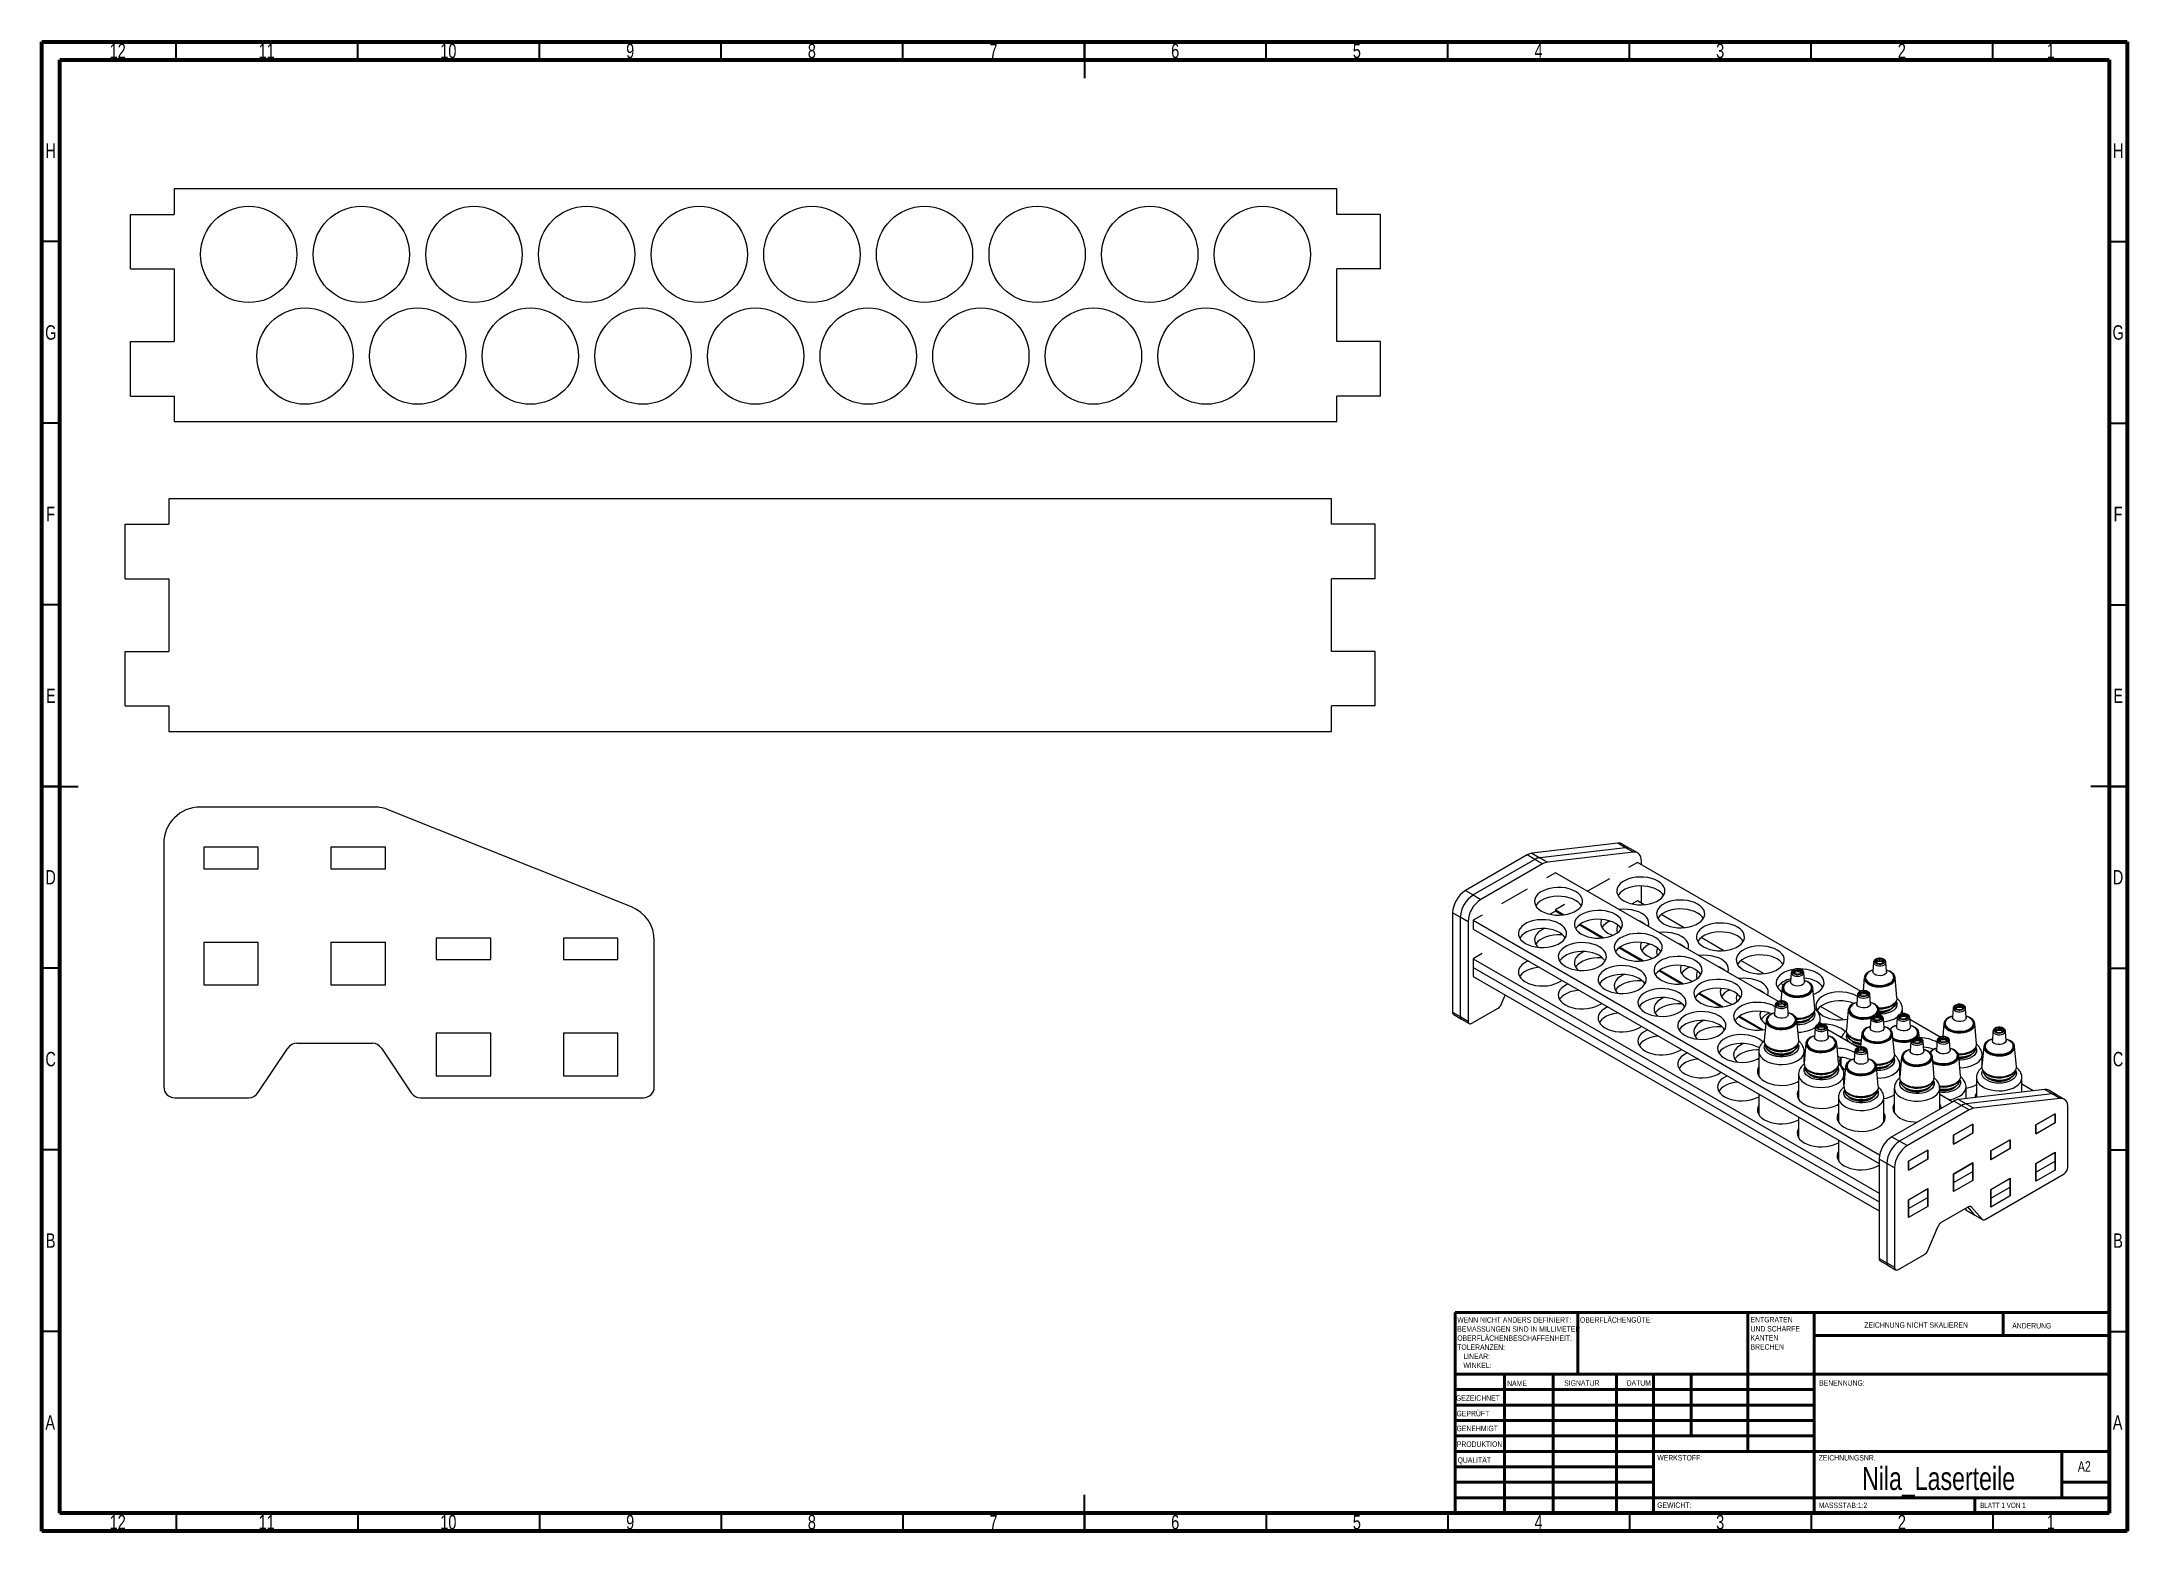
# Model space of a CAD drawing. Header units: millimetres. Extents: x 15 to 589, y 5 to 415.
import ezdxf

# ---------------------------------------------------------------- set-up
doc = ezdxf.new("R2010")
doc.units = ezdxf.units.MM
doc.styles.add('SLDTEXTSTYLE0', font='TXT', dxfattribs={"width": 0.75})
doc.styles.add('SLDTEXTSTYLE1', font='TXT', dxfattribs={"width": 0.692308})

msp = doc.modelspace()

# ---------------------------------------------------------------- texts
at = {"color": 7, "linetype": 'Continuous', "lineweight": 0}
for s, insert, char_height, attachment_point, style in [('12', (35.92, 414.45), 3.969, 2, 'SLDTEXTSTYLE0'), ('11', (76.92, 414.45), 3.969, 2, 'SLDTEXTSTYLE0'), ('10', (126.92, 414.45), 3.969, 2, 'SLDTEXTSTYLE0'), ('9', (176.96, 414.45), 3.97, 2, 'SLDTEXTSTYLE0'), ('8', (226.96, 414.45), 3.97, 2, 'SLDTEXTSTYLE0'), ('7', (276.96, 414.45), 3.97, 2, 'SLDTEXTSTYLE0'), ('6', (326.96, 414.45), 3.97, 2, 'SLDTEXTSTYLE0'), ('5', (376.96, 414.45), 3.97, 2, 'SLDTEXTSTYLE0'), ('4', (426.96, 414.45), 3.97, 2, 'SLDTEXTSTYLE0'), ('3', (476.96, 414.45), 3.97, 2, 'SLDTEXTSTYLE0'), ('2', (526.96, 414.45), 3.97, 2, 'SLDTEXTSTYLE0'), ('1', (567.96, 414.45), 3.97, 2, 'SLDTEXTSTYLE0'), ('H', (17.49, 387), 3.97, 2, 'SLDTEXTSTYLE0'), ('H', (586.49, 387), 3.97, 2, 'SLDTEXTSTYLE0'), ('G', (17.49, 336.95), 3.97, 2, 'SLDTEXTSTYLE0'), ('G', (586.49, 336.95), 3.97, 2, 'SLDTEXTSTYLE0'), ('F', (17.46, 287), 3.97, 2, 'SLDTEXTSTYLE0'), ('F', (586.46, 287), 3.97, 2, 'SLDTEXTSTYLE0'), ('E', (17.51, 236.95), 3.97, 2, 'SLDTEXTSTYLE0'), ('E', (586.51, 236.95), 3.97, 2, 'SLDTEXTSTYLE0'), ('D', (17.45, 187), 3.97, 2, 'SLDTEXTSTYLE0'), ('D', (586.45, 187), 3.97, 2, 'SLDTEXTSTYLE0'), ('C', (17.46, 136.95), 3.97, 2, 'SLDTEXTSTYLE0'), ('C', (586.46, 136.95), 3.97, 2, 'SLDTEXTSTYLE0'), ('B', (17.47, 87), 3.97, 2, 'SLDTEXTSTYLE0'), ('B', (586.47, 87), 3.97, 2, 'SLDTEXTSTYLE0'), ('OBERFLÄCHENGÜTE:', (438.37, 63.92), 1.5, 1, 'SLDTEXTSTYLE0'), ('ZEICHNUNG NICHT SKALIEREN', (516.61, 62.53), 1.5, 1, 'SLDTEXTSTYLE0'), ('ÄNDERUNG', (557.33, 62.33), 1.5, 1, 'SLDTEXTSTYLE0'), ('NAME', (418.32, 46.5), 1.5, 1, 'SLDTEXTSTYLE0'), ('SIGNATUR', (434.03, 46.56), 1.5, 1, 'SLDTEXTSTYLE0'), ('DATUM', (451.21, 46.58), 1.5, 1, 'SLDTEXTSTYLE0'), ('BENENNUNG:', (504.2, 46.58), 1.5, 1, 'SLDTEXTSTYLE0'), ('GEZEICHNET', (404.21, 42.43), 1.5, 1, 'SLDTEXTSTYLE0'), ('A', (17.34, 36.95), 3.97, 2, 'SLDTEXTSTYLE0'), ('GEPRÜFT', (404.41, 38.15), 1.5, 1, 'SLDTEXTSTYLE0'), ('A', (586.34, 36.95), 3.97, 2, 'SLDTEXTSTYLE0'), ('GENEHMIGT', (404.4, 34.06), 1.5, 1, 'SLDTEXTSTYLE0'), ('PRODUKTION', (404.46, 29.73), 1.5, 1, 'SLDTEXTSTYLE0'), ('QUALITÄT', (404.67, 25.35), 1.5, 1, 'SLDTEXTSTYLE0'), ('WERKSTOFF:', (459.65, 25.99), 1.5, 1, 'SLDTEXTSTYLE0'), ('ZEICHNUNGSNR.', (504.07, 25.99), 1.5, 1, 'SLDTEXTSTYLE0'), ('Nila_Laserteile', (537.06, 22.71), 6.35, 2, 'SLDTEXTSTYLE0'), ('A2', (575.39, 24.3), 2.91, 1, 'SLDTEXTSTYLE0'), ('GEWICHT:', (459.62, 12.95), 1.499, 1, 'SLDTEXTSTYLE0'), ('MASSSTAB:1:2', (504.07, 12.9), 1.5, 1, 'SLDTEXTSTYLE0'), ('BLATT 1 VON 1', (548.48, 12.9), 1.5, 1, 'SLDTEXTSTYLE1'), ('12', (35.92, 9.5), 3.969, 2, 'SLDTEXTSTYLE0'), ('11', (76.92, 9.5), 3.969, 2, 'SLDTEXTSTYLE0'), ('10', (126.92, 9.5), 3.969, 2, 'SLDTEXTSTYLE0'), ('9', (176.96, 9.5), 3.97, 2, 'SLDTEXTSTYLE0'), ('8', (226.96, 9.5), 3.97, 2, 'SLDTEXTSTYLE0'), ('7', (276.96, 9.5), 3.97, 2, 'SLDTEXTSTYLE0'), ('6', (326.96, 9.5), 3.97, 2, 'SLDTEXTSTYLE0'), ('5', (376.96, 9.5), 3.97, 2, 'SLDTEXTSTYLE0'), ('4', (426.96, 9.5), 3.97, 2, 'SLDTEXTSTYLE0'), ('3', (476.96, 9.5), 3.97, 2, 'SLDTEXTSTYLE0'), ('2', (526.96, 9.5), 3.97, 2, 'SLDTEXTSTYLE0'), ('1', (567.96, 9.5), 3.97, 2, 'SLDTEXTSTYLE0')]:
    msp.add_mtext(s, dxfattribs=dict(at, insert=insert, char_height=char_height, attachment_point=attachment_point, style=style))

# ---------------------------------------------------------------- blocks, each defined once
blk = doc.blocks.new('SW_NOTE_0')
at = {"color": 0, "linetype": 'Continuous', "lineweight": 0, "char_height": 1.5, "attachment_point": 1, "style": 'SLDTEXTSTYLE0'}
for s, insert in [('ENTGRATEN', (0, 1.93)), ('UND SCHARFE', (0, -0.57)), ('KANTEN', (0, -3.07)), ('BRECHEN', (0, -5.57))]:
    blk.add_mtext(s, dxfattribs=dict(at, insert=insert))
blk = doc.blocks.new('SW_NOTE_0_1')
at = {"color": 0, "linetype": 'Continuous', "lineweight": 0, "char_height": 1.5, "attachment_point": 1, "style": 'SLDTEXTSTYLE0'}
for s, insert in [('WENN NICHT ANDERS DEFINIERT:', (0, 1.93)), ('TOLERANZEN:', (0, -5.57)), ('OBERFLÄCHENBESCHAFFENHEIT:', (0, -3.07)), ('BEMASSUNGEN SIND IN MILLIMETER', (0, -0.57)), ('WINKEL:', (1.69, -10.57)), ('LINEAR:', (1.69, -8.07))]:
    blk.add_mtext(s, dxfattribs=dict(at, insert=insert))

# ---------------------------------------------------------------- linework, layer by layer
at = {"color": 7, "linetype": 'Continuous', "lineweight": 70}
for p, q in [((15, 5), (15, 415)), ((15, 415), (589, 415)), ((589, 415), (589, 5)), ((20, 10), (20, 410)), ((20, 410), (584, 410)), ((584, 410), (584, 10)), ((584, 10), (20, 10)), ((589, 5), (15, 5))]:
    msp.add_line(p, q, dxfattribs=at)
at = {"color": 7, "linetype": 'Continuous', "lineweight": 35}
for p, q in [((52, 410), (52, 415)), ((102, 410), (102, 415)), ((152, 410), (152, 415)), ((202, 410), (202, 415)), ((252, 410), (252, 415)), ((302, 415), (302, 405)), ((302, 410), (302, 415)), ((352, 410), (352, 415)), ((402, 410), (402, 415)), ((452, 410), (452, 415)), ((502, 410), (502, 415)), ((552, 410), (552, 415)), ((20, 360), (15, 360)), ((584, 360), (589, 360)), ((20, 310), (15, 310)), ((584, 310), (589, 310)), ((20, 260), (15, 260)), ((584, 260), (589, 260)), ((15, 210), (25, 210)), ((20, 210), (15, 210)), ((589, 210), (579, 210)), ((584, 210), (589, 210)), ((20, 160), (15, 160)), ((584, 160), (589, 160)), ((20, 110), (15, 110)), ((584, 110), (589, 110)), ((20, 60), (15, 60)), ((584, 60), (589, 60)), ((302, 5), (302, 15)), ((52, 10), (52, 5)), ((102, 10), (102, 5)), ((152, 10), (152, 5)), ((202, 10), (202, 5)), ((252, 10), (252, 5)), ((302, 10), (302, 5)), ((352, 10), (352, 5)), ((402, 10), (402, 5)), ((452, 10), (452, 5)), ((502, 10), (502, 5)), ((552, 10), (552, 5))]:
    msp.add_line(p, q, dxfattribs=at)
at = {"color": 7, "linetype": 'Continuous', "lineweight": 25}
for p, q in [((371.47, 374.46), (51.47, 374.46)), ((51.47, 374.46), (51.47, 367.46)), ((371.47, 367.46), (371.47, 374.46)), ((39.47, 367.46), (51.47, 367.46)), ((39.47, 352.46), (39.47, 367.46)), ((383.47, 367.46), (371.47, 367.46)), ((383.47, 352.46), (383.47, 367.46)), ((39.47, 352.46), (51.47, 352.46)), ((51.47, 352.46), (51.47, 332.46)), ((383.47, 352.46), (371.47, 352.46)), ((371.47, 332.46), (371.47, 352.46)), ((39.47, 317.46), (39.47, 332.46)), ((39.47, 332.46), (51.47, 332.46)), ((383.47, 332.46), (371.47, 332.46)), ((383.47, 317.46), (383.47, 332.46)), ((39.47, 317.46), (51.47, 317.46)), ((51.47, 317.46), (51.47, 310.46)), ((383.47, 317.46), (371.47, 317.46)), ((371.47, 310.46), (371.47, 317.46)), ((51.47, 310.46), (371.47, 310.46)), ((369.96, 289.18), (49.96, 289.18)), ((49.96, 289.18), (49.96, 282.18)), ((369.96, 282.18), (369.96, 289.18)), ((37.96, 282.18), (49.96, 282.18)), ((37.96, 267.18), (37.96, 282.18)), ((381.96, 282.18), (369.96, 282.18)), ((381.96, 267.18), (381.96, 282.18)), ((37.96, 267.18), (49.96, 267.18)), ((49.96, 267.18), (49.96, 247.18)), ((381.96, 267.18), (369.96, 267.18)), ((369.96, 247.18), (369.96, 267.18)), ((37.96, 232.18), (37.96, 247.18)), ((37.96, 247.18), (49.96, 247.18)), ((381.96, 247.18), (369.96, 247.18)), ((381.96, 232.18), (381.96, 247.18)), ((37.96, 232.18), (49.96, 232.18)), ((49.96, 232.18), (49.96, 225.18)), ((381.96, 232.18), (369.96, 232.18)), ((369.96, 225.18), (369.96, 232.18)), ((49.96, 225.18), (369.96, 225.18)), ((106.68, 204.33), (58.6, 204.33)), ((177.32, 176.85), (110.39, 203.62)), ((48.6, 194.33), (48.6, 127.33)), ((59.6, 193.28), (59.6, 187.38)), ((74.6, 193.28), (59.6, 193.28)), ((74.6, 187.38), (74.6, 193.28)), ((94.6, 193.28), (94.6, 187.38)), ((109.6, 193.28), (94.6, 193.28)), ((109.6, 187.38), (109.6, 193.28)), ((423.84, 191.17), (406.85, 181.36)), ((425.97, 189.95), (408.97, 180.14)), ((425.97, 189.95), (423.84, 191.17)), ((448.82, 194.37), (425.16, 191.64)), ((425.16, 191.64), (427.28, 190.41)), ((428.09, 188.72), (425.97, 189.95)), ((450.94, 193.14), (427.28, 190.41)), ((427.28, 190.41), (429.4, 189.19)), ((453.06, 191.92), (429.4, 189.19)), ((450.94, 193.14), (448.82, 194.37)), ((452.13, 192.93), (450.01, 194.15)), ((453.06, 191.92), (450.94, 193.14)), ((454.25, 191.7), (452.13, 192.93)), ((59.6, 187.38), (74.6, 187.38)), ((94.6, 187.38), (109.6, 187.38)), ((428.09, 188.72), (411.09, 178.91)), ((431.6, 186.26), (429.12, 184.83)), ((492.96, 150.83), (431.6, 186.26)), ((446.45, 184.62), (440.44, 181.15)), ((454.22, 189.11), (451.75, 187.68)), ((515.59, 153.69), (454.22, 189.11)), ((455.29, 188.5), (455.29, 189.41)), ((406.85, 181.36), (408.97, 180.14)), ((408.97, 180.14), (411.09, 178.91)), ((423.82, 181.77), (416.75, 177.69)), ((454.22, 178.52), (452.77, 177.68)), ((456.04, 177.47), (454.22, 178.52)), ((455.29, 177.91), (455.29, 182.63)), ((405.43, 174.01), (403.31, 175.24)), ((403.31, 175.24), (403.31, 147.88)), ((407.56, 172.79), (405.43, 174.01)), ((405.43, 174.01), (405.43, 146.66)), ((407.56, 172.79), (407.56, 145.43)), ((411.44, 174.62), (408.97, 173.2)), ((408.97, 173.2), (520.82, 108.63)), ((408.97, 173.2), (408.97, 170.75)), ((431.6, 175.66), (430.14, 174.82)), ((434.07, 177.48), (431.6, 176.05)), ((431.6, 176.05), (433.98, 174.67)), ((431.6, 176.05), (431.6, 175.66)), ((433.42, 174.61), (431.6, 175.66)), ((467, 171.14), (460.74, 174.75)), ((59.6, 167.18), (59.6, 155.38)), ((59.6, 167.18), (74.6, 167.18)), ((74.6, 155.38), (74.6, 167.18)), ((94.6, 167.18), (94.6, 155.38)), ((94.6, 167.18), (109.6, 167.18)), ((109.6, 155.38), (109.6, 167.18)), ((138.6, 168.28), (123.6, 168.28)), ((123.6, 168.28), (123.6, 162.38)), ((138.6, 162.38), (138.6, 168.28)), ((158.6, 168.28), (158.6, 162.38)), ((173.6, 168.28), (158.6, 168.28)), ((173.6, 162.38), (173.6, 168.28)), ((183.6, 127.33), (183.6, 167.56)), ((408.97, 170.75), (520.69, 106.25)), ((444.38, 168.29), (438.12, 171.9)), ((438.42, 172.11), (444.94, 168.35)), ((477.96, 164.81), (471.7, 168.43)), ((123.6, 162.38), (138.6, 162.38)), ((158.6, 162.38), (173.6, 162.38)), ((411.44, 164.03), (408.97, 162.6)), ((408.97, 162.6), (520.69, 98.1)), ((408.97, 162.6), (408.97, 160.15)), ((455.34, 161.96), (449.08, 165.57)), ((449.38, 165.79), (455.9, 162.02)), ((488.92, 158.49), (482.66, 162.1)), ((519.15, 161.66), (518.98, 159.06)), ((519.79, 161.67), (519.79, 161.69)), ((521.94, 161.7), (521.94, 161.69)), ((522.58, 161.66), (522.58, 161.68)), ((522.76, 159.06), (522.58, 161.66)), ((59.6, 155.38), (74.6, 155.38)), ((94.6, 155.38), (109.6, 155.38)), ((408.97, 160.15), (520.69, 95.65)), ((408.97, 160.15), (408.97, 157.7)), ((408.97, 157.7), (520.69, 93.2)), ((466.3, 155.63), (460.04, 159.24)), ((460.34, 159.46), (466.86, 155.69)), ((494.32, 155.37), (493.62, 155.77)), ((496.53, 158.8), (496.35, 156.21)), ((496.53, 158.85), (496.53, 158.8)), ((497.17, 158.81), (497.17, 158.83)), ((500.13, 156.21), (499.96, 158.8)), ((516.62, 157.41), (516.3, 153.83)), ((516.77, 157.4), (516.77, 157.36)), ((517.4, 158.71), (517.27, 158.6)), ((524.97, 157.36), (524.97, 157.4)), ((525.61, 151.87), (525.12, 157.41)), ((416.71, 150.04), (417.82, 152.59)), ((477.26, 149.3), (471, 152.92)), ((471.3, 153.13), (477.82, 149.37)), ((492.11, 149.92), (491.93, 147.33)), ((492.76, 149.87), (492.75, 149.95)), ((493.99, 154.55), (493.68, 150.97)), ((494.14, 154.54), (494.14, 154.5)), ((494.9, 149.97), (494.9, 149.95)), ((495.71, 147.33), (495.54, 149.92)), ((502.34, 154.5), (502.34, 154.54)), ((502.98, 149.01), (502.49, 154.55)), ((510.84, 145.83), (504.59, 149.45)), ((514.74, 152.78), (514.56, 150.19)), ((514.74, 152.83), (514.74, 152.78)), ((515.37, 152.81), (515.38, 152.86)), ((518.34, 150.19), (518.16, 152.78)), ((525.37, 150.7), (525.37, 150.87)), ((403.31, 147.88), (405.43, 146.66)), ((403.62, 147.2), (405.74, 145.97)), ((405.43, 146.66), (407.56, 145.43)), ((405.74, 145.97), (407.87, 144.75)), ((408.62, 144.82), (415.83, 148.98)), ((488.22, 142.98), (481.96, 146.59)), ((482.26, 146.81), (488.78, 143.04)), ((489.57, 145.67), (489.09, 140.13)), ((489.72, 145.66), (489.72, 145.62)), ((497.92, 145.62), (497.92, 145.66)), ((498.56, 140.13), (498.07, 145.67)), ((502.74, 147.85), (502.74, 148.01)), ((503.07, 143.6), (502.89, 141)), ((504.49, 144.64), (504.49, 145.97)), ((506.5, 143.6), (506.5, 143.62)), ((506.68, 141), (506.5, 143.6)), ((512.2, 148.53), (511.71, 142.99)), ((512.35, 148.52), (512.35, 148.48)), ((512.41, 148.93), (512.37, 148.73)), ((518.45, 146.15), (518.27, 143.55)), ((518.45, 146.15), (518.45, 146.13)), ((519.14, 145.98), (519.09, 146.17)), ((520.53, 148.27), (520.55, 148.48)), ((520.55, 148.48), (520.55, 148.52)), ((520.82, 147.12), (520.7, 148.53)), ((522.05, 143.55), (521.88, 146.15)), ((525.7, 146.45), (525.52, 143.86)), ((527.12, 147.49), (527.12, 148.82)), ((529.3, 143.86), (529.12, 146.45)), ((537.51, 141.04), (529.17, 145.85)), ((538.54, 144.75), (538.22, 141.17)), ((538.69, 144.74), (538.69, 144.7)), ((541.07, 149), (540.9, 146.41)), ((543.86, 149.02), (543.82, 148.89)), ((543.86, 149.03), (543.86, 149.01)), ((544.68, 146.41), (544.5, 149)), ((546.89, 144.7), (546.89, 144.74)), ((547.53, 139.21), (547.04, 144.75)), ((74.49, 125.67), (82.71, 138)), ((85.21, 139.33), (106, 139.33)), ((108.49, 138), (116.71, 125.67)), ((123.6, 142.18), (123.6, 130.38)), ((123.6, 142.18), (138.6, 142.18)), ((138.6, 130.38), (138.6, 142.18)), ((158.6, 142.18), (158.6, 130.38)), ((158.6, 142.18), (173.6, 142.18)), ((173.6, 130.38), (173.6, 142.18)), ((489.32, 139.13), (489.32, 138.97)), ((498.32, 138.97), (498.32, 139.13)), ((500.53, 139.34), (500.05, 133.81)), ((500.68, 139.34), (500.68, 139.3)), ((514.89, 138.18), (506.54, 142.99)), ((508.88, 139.3), (508.88, 139.34)), ((509.52, 133.81), (509.03, 139.34)), ((511.95, 141.99), (511.95, 141.82)), ((515.91, 141.9), (515.6, 138.32)), ((516.06, 141.89), (516.06, 141.85)), ((524.26, 141.85), (524.26, 141.89)), ((524.9, 136.36), (524.41, 141.9)), ((529.41, 139.82), (529.23, 137.23)), ((531.25, 141.23), (530.89, 140.84)), ((531.11, 140.86), (531.34, 141.13)), ((531.51, 142.15), (531.51, 142.19)), ((531.78, 140.79), (531.66, 142.2)), ((532.84, 139.82), (532.83, 139.84)), ((533.01, 137.23), (532.84, 139.82)), ((536.66, 140.12), (536.48, 137.53)), ((537.3, 140.13), (537.3, 140.15)), ((539.45, 140.16), (539.44, 140.07)), ((540.06, 139.9), (540.08, 140.12)), ((540.26, 137.53), (540.08, 140.12)), ((547.29, 138.05), (547.29, 138.21)), ((549.5, 138.42), (549.01, 132.89)), ((549.65, 138.42), (549.65, 138.38)), ((552.04, 142.67), (551.86, 140.08)), ((552.67, 142.7), (552.68, 142.72)), ((554.82, 142.7), (554.82, 142.68)), ((555.64, 140.08), (555.46, 142.67)), ((557.85, 138.38), (557.85, 138.42)), ((558.49, 132.89), (558, 138.42)), ((487.57, 137.09), (487.57, 130.29)), ((500.07, 134.1), (500.07, 137.09)), ((500.07, 136.76), (500.31, 136.8)), ((500.28, 132.8), (500.28, 132.64)), ((509.28, 132.64), (509.28, 132.8)), ((510.2, 135.44), (510.2, 133.15)), ((511.49, 133.02), (511.01, 127.48)), ((511.64, 133.01), (511.64, 132.97)), ((514.03, 137.27), (513.85, 134.68)), ((513.99, 136.75), (513.89, 136.81)), ((514.67, 137.3), (514.67, 137.31)), ((516.82, 137.32), (516.82, 137.3)), ((517.64, 134.68), (517.46, 137.27)), ((519.84, 132.97), (519.84, 133.01)), ((520.27, 133.36), (519.92, 133.36)), ((520.48, 127.48), (519.99, 133.02)), ((520.26, 132.5), (520.04, 132.5)), ((524.66, 135.19), (524.66, 135.35)), ((526.87, 135.57), (526.39, 130.03)), ((526.41, 130.33), (526.41, 133.31)), ((526.64, 132.94), (526.41, 132.96)), ((526.41, 132.95), (526.64, 132.93)), ((526.63, 132.85), (526.41, 132.88)), ((526.41, 132.67), (526.61, 132.64)), ((527.02, 135.56), (527.02, 135.52)), ((535.22, 135.52), (535.22, 135.56)), ((535.86, 130.03), (535.37, 135.57)), ((542.4, 135.43), (542.47, 135.87)), ((542.47, 135.82), (542.47, 135.87)), ((543.11, 130.33), (542.62, 135.87)), ((549.04, 133.18), (549.04, 136.17)), ((549.14, 134.32), (549.04, 134.38)), ((123.6, 130.38), (138.6, 130.38)), ((158.6, 130.38), (173.6, 130.38)), ((498.53, 130.76), (498.53, 123.96)), ((511.03, 127.78), (511.03, 130.76)), ((511.03, 130.43), (511.27, 130.48)), ((511.24, 126.48), (511.24, 126.31)), ((520.24, 126.31), (520.24, 126.48)), ((524.87, 126.99), (524.87, 120.19)), ((526.51, 131.46), (526.41, 131.52)), ((526.62, 129.03), (526.62, 128.87)), ((535.62, 128.87), (535.62, 129.03)), ((537.37, 121.19), (537.37, 126.99)), ((566.2, 126.61), (542.54, 123.88)), ((542.87, 129.17), (542.87, 129.33)), ((544.62, 124.12), (544.62, 127.29)), ((547.5, 129.84), (547.5, 124.45)), ((549.25, 131.88), (549.25, 131.72)), ((558.25, 131.72), (558.25, 131.88)), ((560, 125.89), (560, 129.84)), ((563.12, 126.25), (560, 128.05)), ((568.32, 125.38), (566.2, 126.61)), ((569.51, 125.16), (567.39, 126.39)), ((51.6, 124.33), (72, 124.33)), ((119.21, 124.33), (180.6, 124.33)), ((487.57, 125.37), (487.57, 119.7)), ((509.49, 124.44), (509.49, 117.64)), ((521.99, 117.64), (521.99, 124.44)), ((541.22, 123.41), (524.23, 113.6)), ((543.35, 122.19), (526.35, 112.37)), ((545.47, 120.96), (528.47, 111.15)), ((540.84, 123.19), (537.37, 125.19)), ((543.35, 122.19), (541.22, 123.41)), ((542.54, 123.88), (544.66, 122.65)), ((545.47, 120.96), (543.35, 122.19)), ((568.32, 125.38), (544.66, 122.65)), ((544.66, 122.65), (546.78, 121.43)), ((570.44, 124.16), (546.78, 121.43)), ((570.44, 124.16), (568.32, 125.38)), ((571.63, 123.94), (569.51, 125.16)), ((572.66, 105.22), (572.66, 121.65)), ((498.53, 119.04), (498.53, 113.37)), ((541.2, 114.01), (546.5, 117.07)), ((546.5, 117.05), (541.2, 113.99)), ((546.5, 117.07), (546.5, 114.62)), ((546.5, 114.64), (546.5, 117.05)), ((563.83, 116.86), (569.13, 119.92)), ((569.13, 119.9), (563.83, 116.84)), ((563.83, 114.43), (569.13, 117.49)), ((569.13, 117.47), (563.83, 114.41)), ((563.83, 114.41), (563.83, 116.86)), ((563.83, 116.84), (563.83, 114.43)), ((569.13, 119.92), (569.13, 117.47)), ((569.13, 117.49), (569.13, 119.9)), ((509.49, 112.71), (509.49, 107.04)), ((524.23, 113.6), (526.35, 112.37)), ((526.35, 112.37), (528.47, 111.15)), ((528.82, 106.86), (534.13, 109.92)), ((534.13, 109.9), (528.82, 106.84)), ((534.13, 109.92), (534.13, 107.47)), ((534.13, 107.49), (534.13, 109.9)), ((541.2, 111.58), (546.5, 114.64)), ((546.5, 114.62), (541.2, 111.56)), ((541.2, 111.56), (541.2, 114.01)), ((541.2, 113.99), (541.2, 111.58)), ((551.45, 109.72), (556.75, 112.78)), ((556.75, 112.76), (551.45, 109.7)), ((551.45, 107.29), (556.75, 110.35)), ((556.75, 110.33), (551.45, 107.27)), ((551.45, 107.27), (551.45, 109.72)), ((551.45, 109.7), (551.45, 107.29)), ((556.75, 112.78), (556.75, 110.33)), ((556.75, 110.35), (556.75, 112.76)), ((563.83, 106.27), (569.13, 109.33)), ((563.83, 106.19), (569.13, 109.25)), ((569.13, 109.33), (569.13, 106.88)), ((569.13, 104.43), (569.13, 109.25)), ((522.81, 106.25), (520.69, 107.47)), ((520.69, 107.47), (520.69, 80.12)), ((524.94, 105.03), (522.81, 106.25)), ((522.81, 106.25), (522.81, 78.9)), ((524.94, 105.03), (524.94, 77.67)), ((528.82, 104.43), (534.13, 107.49)), ((534.13, 107.47), (528.82, 104.41)), ((528.82, 104.41), (528.82, 106.86)), ((528.82, 106.84), (528.82, 104.43)), ((541.2, 103.41), (546.5, 106.47)), ((541.2, 103.33), (546.5, 106.39)), ((541.2, 100.96), (546.5, 104.02)), ((541.2, 100.96), (541.2, 103.41)), ((541.2, 103.33), (541.2, 98.51)), ((546.5, 106.47), (546.5, 104.02)), ((546.5, 101.57), (546.5, 106.39)), ((546.5, 104.02), (546.5, 101.57)), ((549.9, 90.86), (571.6, 103.39)), ((563.83, 103.82), (569.13, 106.88)), ((563.83, 103.82), (563.83, 106.27)), ((563.83, 106.19), (563.83, 101.37)), ((569.13, 104.43), (563.83, 101.37)), ((563.83, 101.37), (563.83, 103.82)), ((569.13, 106.88), (569.13, 104.43)), ((528.82, 96.27), (534.13, 99.33)), ((528.82, 96.19), (534.13, 99.25)), ((534.13, 99.33), (534.13, 96.88)), ((534.13, 94.43), (534.13, 99.25)), ((546.5, 101.57), (541.2, 98.51)), ((541.2, 98.51), (541.2, 100.96)), ((551.45, 99.12), (556.75, 102.18)), ((551.45, 99.04), (556.75, 102.1)), ((551.45, 96.67), (556.75, 99.74)), ((551.45, 96.67), (551.45, 99.12)), ((551.45, 99.04), (551.45, 94.22)), ((556.75, 102.18), (556.75, 99.74)), ((556.75, 97.29), (556.75, 102.1)), ((556.75, 99.74), (556.75, 97.29)), ((528.82, 93.82), (534.13, 96.88)), ((528.82, 93.82), (528.82, 96.27)), ((528.82, 96.19), (528.82, 91.37)), ((534.13, 94.43), (528.82, 91.37)), ((528.82, 91.37), (528.82, 93.82)), ((534.13, 96.88), (534.13, 94.43)), ((537.88, 90.04), (545.23, 94.28)), ((544.38, 93.8), (544.77, 93.34)), ((544.77, 93.34), (546.89, 92.12)), ((544.91, 93.23), (547.03, 92.01)), ((545.09, 94.2), (546.89, 92.12)), ((546.11, 94.25), (549.02, 90.89)), ((546.89, 92.12), (549.02, 90.89)), ((547.03, 92.01), (549.15, 90.78)), ((556.75, 97.29), (551.45, 94.22)), ((551.45, 94.22), (551.45, 96.67)), ((534.09, 82.28), (536.99, 88.99)), ((526, 77.06), (533.21, 81.22)), ((520.69, 80.12), (522.81, 78.9)), ((521, 79.43), (523.12, 78.21)), ((522.81, 78.9), (524.94, 77.67)), ((523.12, 78.21), (525.25, 76.98))]:
    msp.add_line(p, q, dxfattribs=at)
at = {"color": 8, "linetype": 'Continuous', "lineweight": 25}
for p, q in [((514.99, 139.08), (515.65, 138.97)), ((526.57, 132.14), (526.41, 132.16)), ((520.28, 131.8), (520.1, 131.8)), ((527.58, 127.27), (527.72, 127.11)), ((546.11, 94.25), (545.82, 94.42))]:
    msp.add_line(p, q, dxfattribs=at)
at = {"color": 7, "linetype": 'Continuous', "lineweight": 50}
for p, q in [((404, 65.25), (584, 65.25)), ((404, 65.25), (404, 10)), ((437.8, 48.25), (437.8, 65.25)), ((484.6, 65.25), (484.6, 27)), ((502.8, 65.25), (502.8, 10)), ((554.8, 58.88), (554.8, 65.25)), ((584, 58.88), (502.8, 58.88)), ((584, 48.25), (404, 48.25)), ((417.6, 48.25), (417.6, 10)), ((430.99, 48.25), (430.99, 10)), ((448.4, 48.25), (448.4, 10)), ((458.6, 10), (458.6, 48.25)), ((469, 31.25), (469, 48.25)), ((502.8, 44), (404, 44)), ((502.8, 39.75), (404, 39.75)), ((502.8, 35.5), (404, 35.5)), ((502.8, 31.25), (404, 31.25)), ((458.6, 27), (404, 27)), ((458.6, 27), (584, 27)), ((571, 14.25), (571, 27)), ((458.6, 22.75), (404, 22.75)), ((458.6, 18.5), (404, 18.5)), ((584, 18.5), (571, 18.5)), ((404, 14.25), (584, 14.25)), ((547, 10), (547, 14.25))]:
    msp.add_line(p, q, dxfattribs=at)
at = {"color": 7, "linetype": 'Continuous', "lineweight": 25, "flags": 128}
for points in [[(455.29, 189.41), (455.25, 189.99), (455.13, 190.52), (454.94, 190.97), (454.68, 191.35), (454.35, 191.64), (453.97, 191.83), (453.53, 191.92), (453.06, 191.92)], [(450.42, 178.55), (451.26, 178.14), (452.2, 177.82), (453.22, 177.59), (454.29, 177.46), (455.38, 177.43), (456.47, 177.51), (457.52, 177.69), (458.5, 177.97), (459.39, 178.34), (460.16, 178.78), (460.8, 179.3), (461.28, 179.87), (461.59, 180.47), (461.73, 181.1), (461.68, 181.73), (461.46, 182.35), (461.06, 182.94), (460.5, 183.48), (459.79, 183.96), (458.96, 184.37), (458.02, 184.69), (457, 184.92), (455.93, 185.05), (454.83, 185.08), (453.75, 185), (452.7, 184.82), (451.72, 184.54), (450.83, 184.17), (450.05, 183.73), (449.42, 183.21), (448.94, 182.65), (448.62, 182.04), (448.49, 181.41), (448.53, 180.78), (448.76, 180.16), (449.16, 179.58), (449.72, 179.03), (450.42, 178.55)], [(427.8, 175.7), (428.63, 175.29), (429.57, 174.96), (430.59, 174.73), (431.66, 174.6), (432.75, 174.58), (433.84, 174.66), (434.89, 174.84), (435.87, 175.11), (436.76, 175.48), (437.54, 175.93), (438.17, 176.44), (438.65, 177.01), (438.96, 177.61), (439.1, 178.24), (439.05, 178.87), (438.83, 179.49), (438.43, 180.08), (437.87, 180.62), (437.17, 181.1), (436.33, 181.51), (435.39, 181.84), (434.37, 182.07), (433.3, 182.19), (432.21, 182.22), (431.12, 182.14), (430.07, 181.96), (429.09, 181.69), (428.2, 181.32), (427.43, 180.87), (426.79, 180.36), (426.31, 179.79), (426, 179.18), (425.86, 178.56), (425.91, 177.93), (426.13, 177.31), (426.53, 176.72), (427.09, 176.18), (427.8, 175.7)], [(438.76, 177.17), (438.43, 177.63), (437.87, 178.17), (437.17, 178.65), (436.33, 179.06), (435.39, 179.39), (434.37, 179.62), (433.3, 179.75), (432.21, 179.77), (431.12, 179.69), (430.07, 179.51), (429.09, 179.24), (428.2, 178.87), (427.43, 178.42), (426.79, 177.91), (426.31, 177.34), (426.2, 177.17)], [(461.38, 180.03), (461.06, 180.49), (460.5, 181.03), (459.79, 181.51), (458.96, 181.92), (458.02, 182.24), (457, 182.47), (455.93, 182.6), (454.83, 182.63), (453.75, 182.55), (452.7, 182.37), (451.72, 182.09), (450.83, 181.72), (450.05, 181.28), (449.42, 180.76), (448.94, 180.2), (448.83, 180.03)], [(461.38, 172.22), (462.22, 171.82), (463.16, 171.49), (464.18, 171.26), (465.25, 171.13), (466.34, 171.11), (467.43, 171.19), (468.48, 171.37), (469.46, 171.64), (470.35, 172.01), (471.12, 172.46), (471.76, 172.97), (472.24, 173.54), (472.55, 174.14), (472.69, 174.77), (472.64, 175.4), (472.42, 176.02), (472.02, 176.61), (471.46, 177.15), (470.75, 177.63), (469.92, 178.04), (468.98, 178.36), (467.96, 178.59), (466.89, 178.72), (465.79, 178.75), (464.71, 178.67), (463.66, 178.49), (462.68, 178.21), (461.79, 177.85), (461.01, 177.4), (460.38, 176.89), (459.9, 176.32), (459.58, 175.71), (459.45, 175.09), (459.49, 174.46), (459.72, 173.84), (460.12, 173.25), (460.68, 172.71), (461.38, 172.22)], [(423.38, 166.82), (424.21, 166.41), (425.15, 166.09), (426.17, 165.86), (427.24, 165.73), (428.34, 165.7), (429.42, 165.78), (430.47, 165.96), (431.45, 166.24), (432.34, 166.6), (433.12, 167.05), (433.75, 167.56), (434.23, 168.13), (434.55, 168.74), (434.68, 169.36), (434.64, 169.99), (434.41, 170.61), (434.01, 171.2), (433.45, 171.74), (432.75, 172.23), (431.91, 172.63), (430.97, 172.96), (429.95, 173.19), (428.88, 173.32), (427.79, 173.34), (426.7, 173.26), (425.65, 173.08), (424.67, 172.81), (423.78, 172.44), (423.01, 171.99), (422.37, 171.48), (421.89, 170.91), (421.58, 170.31), (421.44, 169.68), (421.49, 169.05), (421.71, 168.43), (422.11, 167.84), (422.67, 167.3), (423.38, 166.82)], [(438.76, 169.37), (439.59, 168.96), (440.53, 168.64), (441.55, 168.41), (442.62, 168.28), (443.71, 168.25), (444.8, 168.33), (445.85, 168.51), (446.83, 168.79), (447.72, 169.15), (448.5, 169.6), (449.13, 170.11), (449.61, 170.68), (449.92, 171.29), (450.06, 171.91), (450.02, 172.55), (449.79, 173.16), (449.39, 173.75), (448.83, 174.29), (448.13, 174.78), (447.29, 175.19), (446.35, 175.51), (445.33, 175.74), (444.26, 175.87), (443.17, 175.89), (442.08, 175.82), (441.03, 175.64), (440.05, 175.36), (439.16, 174.99), (438.39, 174.54), (437.75, 174.03), (437.27, 173.46), (436.96, 172.86), (436.82, 172.23), (436.87, 171.6), (437.09, 170.98), (437.49, 170.39), (438.05, 169.85), (438.76, 169.37)], [(449.72, 170.85), (449.39, 171.3), (448.83, 171.85), (448.13, 172.33), (447.29, 172.74), (446.35, 173.06), (445.33, 173.29), (444.26, 173.42), (443.17, 173.44), (442.08, 173.37), (441.03, 173.19), (440.05, 172.91), (439.16, 172.54), (438.39, 172.09), (437.75, 171.58), (437.27, 171.01), (437.16, 170.85)], [(444.31, 173.41), (444.2, 173.16), (444.07, 172.54), (444.11, 171.9), (444.34, 171.29), (444.74, 170.7), (445.3, 170.15), (446, 169.67)], [(457.14, 171.51), (457.17, 171.59), (457.31, 172.22), (457.26, 172.85), (457.04, 173.47), (456.64, 174.06), (456.08, 174.6), (455.37, 175.08), (454.54, 175.49), (453.6, 175.81), (452.58, 176.04), (451.51, 176.17), (450.42, 176.2), (449.33, 176.12), (449.19, 176.1)], [(472.34, 173.7), (472.02, 174.16), (471.46, 174.7), (470.75, 175.18), (469.92, 175.59), (468.98, 175.91), (467.96, 176.14), (466.89, 176.27), (465.79, 176.3), (464.71, 176.22), (463.66, 176.04), (462.68, 175.76), (461.79, 175.4), (461.01, 174.95), (460.38, 174.44), (459.9, 173.87), (459.79, 173.7)], [(460.84, 172.58), (460.5, 172.88), (460.34, 173.01)], [(472.34, 165.9), (473.18, 165.49), (474.12, 165.17), (475.14, 164.94), (476.21, 164.81), (477.3, 164.78), (478.39, 164.86), (479.44, 165.04), (480.42, 165.32), (481.31, 165.68), (482.08, 166.13), (482.72, 166.64), (483.2, 167.21), (483.51, 167.82), (483.65, 168.44), (483.6, 169.07), (483.38, 169.69), (482.98, 170.28), (482.42, 170.82), (481.71, 171.31), (480.88, 171.71), (479.94, 172.04), (478.92, 172.27), (477.85, 172.4), (476.75, 172.42), (475.67, 172.34), (474.62, 172.16), (473.64, 171.89), (472.75, 171.52), (471.97, 171.07), (471.34, 170.56), (470.86, 169.99), (470.54, 169.39), (470.41, 168.76), (470.45, 168.13), (470.68, 167.51), (471.08, 166.92), (471.64, 166.38), (472.34, 165.9)], [(434.34, 168.3), (434.01, 168.75), (433.45, 169.29), (432.75, 169.78), (431.91, 170.18), (430.97, 170.51), (429.95, 170.74), (428.88, 170.87), (427.79, 170.89), (426.7, 170.81), (425.65, 170.63), (424.67, 170.36), (423.78, 169.99), (423.01, 169.54), (422.37, 169.03), (421.89, 168.46), (421.79, 168.3)], [(428.55, 170.89), (428.2, 170.72), (427.43, 170.28), (426.79, 169.76), (426.31, 169.2), (426, 168.59), (425.86, 167.96), (425.91, 167.33), (426.13, 166.71), (426.53, 166.13), (426.89, 165.76)], [(433.66, 169.12), (433.3, 169.15), (432.21, 169.18), (431.12, 169.1), (430.07, 168.92), (429.09, 168.64), (428.2, 168.27), (427.43, 167.83), (426.79, 167.31), (426.31, 166.75), (426.2, 166.58)], [(434.34, 160.49), (435.17, 160.08), (436.11, 159.76), (437.13, 159.53), (438.2, 159.4), (439.3, 159.37), (440.38, 159.45), (441.43, 159.63), (442.41, 159.91), (443.3, 160.28), (444.08, 160.72), (444.71, 161.24), (445.19, 161.8), (445.51, 162.41), (445.64, 163.04), (445.6, 163.67), (445.37, 164.29), (444.97, 164.87), (444.41, 165.42), (443.71, 165.9), (442.87, 166.31), (441.93, 166.63), (440.91, 166.86), (439.84, 166.99), (438.75, 167.02), (437.66, 166.94), (436.61, 166.76), (435.63, 166.48), (434.74, 166.11), (433.97, 165.67), (433.33, 165.15), (432.85, 164.58), (432.54, 163.98), (432.4, 163.35), (432.45, 162.72), (432.67, 162.1), (433.07, 161.51), (433.63, 160.97), (434.34, 160.49)], [(438.21, 169.73), (437.87, 170.03), (437.71, 170.15)], [(446, 169.67), (446.84, 169.26), (447.47, 169.04)], [(449.72, 163.04), (450.55, 162.63), (451.49, 162.31), (452.51, 162.08), (453.58, 161.95), (454.67, 161.92), (455.76, 162), (456.81, 162.18), (457.79, 162.46), (458.68, 162.83), (459.46, 163.27), (460.09, 163.79), (460.57, 164.36), (460.89, 164.96), (461.02, 165.59), (460.98, 166.22), (460.75, 166.84), (460.35, 167.43), (459.79, 167.97), (459.09, 168.45), (458.25, 168.86), (457.31, 169.18), (456.29, 169.41), (455.22, 169.54), (454.13, 169.57), (453.04, 169.49), (451.99, 169.31), (451.01, 169.03), (450.12, 168.66), (449.35, 168.22), (448.71, 167.7), (448.23, 167.14), (447.92, 166.53), (447.78, 165.9), (447.83, 165.27), (448.05, 164.65), (448.45, 164.07), (449.01, 163.52), (449.72, 163.04)], [(460.68, 164.52), (460.35, 164.98), (459.79, 165.52), (459.09, 166), (458.25, 166.41), (457.31, 166.73), (456.29, 166.96), (455.22, 167.09), (454.13, 167.12), (453.04, 167.04), (451.99, 166.86), (451.01, 166.58), (450.12, 166.21), (449.35, 165.77), (448.71, 165.25), (448.23, 164.69), (448.13, 164.52)], [(455.27, 167.09), (455.16, 166.83), (455.03, 166.21), (455.07, 165.58), (455.3, 164.96), (455.7, 164.37), (456.26, 163.83), (456.96, 163.35)], [(468.1, 165.18), (468.13, 165.27), (468.27, 165.89), (468.22, 166.52), (468, 167.14), (467.6, 167.73), (467.04, 168.27), (466.33, 168.75), (465.5, 169.16), (464.56, 169.49), (463.54, 169.72), (462.47, 169.85), (461.38, 169.87), (460.29, 169.79), (460.15, 169.78)], [(483.3, 167.38), (482.98, 167.83), (482.42, 168.37), (481.71, 168.86), (480.88, 169.26), (479.94, 169.59), (478.92, 169.82), (477.85, 169.95), (476.75, 169.97), (475.67, 169.89), (474.62, 169.71), (473.64, 169.44), (472.75, 169.07), (471.97, 168.62), (471.34, 168.11), (470.86, 167.54), (470.75, 167.38)], [(471.8, 166.25), (471.46, 166.56), (471.3, 166.68)], [(424.12, 162), (423.78, 161.85), (423.01, 161.4), (422.37, 160.88), (421.89, 160.32), (421.58, 159.71), (421.44, 159.08), (421.49, 158.45), (421.71, 157.84), (422.11, 157.25), (422.67, 156.7), (423.38, 156.22)], [(445.3, 161.97), (444.97, 162.42), (444.41, 162.97), (443.71, 163.45), (442.87, 163.86), (441.93, 164.18), (440.91, 164.41), (439.84, 164.54), (438.75, 164.57), (437.66, 164.49), (436.61, 164.31), (435.63, 164.03), (434.74, 163.66), (433.97, 163.22), (433.33, 162.7), (432.85, 162.13), (432.75, 161.97)], [(433.79, 160.85), (433.45, 161.15), (433.29, 161.27)], [(439.51, 164.56), (439.16, 164.4), (438.39, 163.95), (437.75, 163.44), (437.27, 162.87), (436.96, 162.26), (436.82, 161.64), (436.87, 161), (437.09, 160.39), (437.49, 159.8), (437.85, 159.43)], [(444.62, 162.79), (444.26, 162.82), (443.17, 162.85), (442.08, 162.77), (441.03, 162.59), (440.05, 162.31), (439.16, 161.95), (438.39, 161.5), (437.75, 160.99), (437.27, 160.42), (437.16, 160.25)], [(449.17, 163.4), (448.83, 163.7), (448.67, 163.82)], [(456.42, 163.7), (456.08, 164), (455.92, 164.13)], [(456.96, 163.35), (457.8, 162.94), (458.43, 162.71)], [(460.68, 156.71), (461.51, 156.31), (462.45, 155.98), (463.47, 155.75), (464.54, 155.62), (465.64, 155.6), (466.72, 155.68), (467.77, 155.86), (468.75, 156.13), (469.64, 156.5), (470.42, 156.95), (471.05, 157.46), (471.53, 158.03), (471.85, 158.63), (471.98, 159.26), (471.94, 159.89), (471.71, 160.51), (471.31, 161.1), (470.75, 161.64), (470.05, 162.12), (469.21, 162.53), (468.27, 162.85), (467.25, 163.08), (466.18, 163.21), (465.09, 163.24), (464, 163.16), (462.95, 162.98), (461.97, 162.7), (461.08, 162.34), (460.31, 161.89), (459.67, 161.38), (459.19, 160.81), (458.88, 160.2), (458.74, 159.58), (458.79, 158.95), (459.01, 158.33), (459.41, 157.74), (459.97, 157.2), (460.68, 156.71)], [(471.64, 158.19), (471.31, 158.65), (470.75, 159.19), (470.05, 159.67), (469.21, 160.08), (468.27, 160.4), (467.25, 160.63), (466.18, 160.76), (465.09, 160.79), (464, 160.71), (462.95, 160.53), (461.97, 160.25), (461.08, 159.89), (460.31, 159.44), (459.67, 158.93), (459.19, 158.36), (459.09, 158.19)], [(466.23, 160.76), (466.13, 160.51), (465.99, 159.88), (466.03, 159.25), (466.26, 158.63), (466.66, 158.04), (467.22, 157.5), (467.92, 157.02)], [(479.06, 158.86), (479.09, 158.94), (479.23, 159.56), (479.18, 160.2), (478.96, 160.81), (478.56, 161.4), (478, 161.95), (477.29, 162.43), (476.46, 162.84), (475.52, 163.16), (474.5, 163.39), (473.43, 163.52), (472.34, 163.54), (471.25, 163.47), (471.11, 163.45)], [(483.3, 159.57), (484.14, 159.16), (485.08, 158.84), (486.1, 158.61), (487.17, 158.48), (488.26, 158.45), (489.35, 158.53), (490.4, 158.71), (491.38, 158.99), (492.27, 159.36), (493.04, 159.8), (493.68, 160.32), (494.16, 160.88), (494.47, 161.49), (494.61, 162.12), (494.56, 162.75), (494.34, 163.37), (493.94, 163.95), (493.38, 164.5), (492.67, 164.98), (491.84, 165.39), (490.9, 165.71), (489.88, 165.94), (488.81, 166.07), (487.71, 166.1), (486.63, 166.02), (485.58, 165.84), (484.6, 165.56), (483.71, 165.19), (482.93, 164.75), (482.3, 164.23), (481.82, 163.66), (481.5, 163.06), (481.37, 162.43), (481.41, 161.8), (481.64, 161.18), (482.04, 160.59), (482.6, 160.05), (483.3, 159.57)], [(494.26, 161.05), (493.94, 161.5), (493.38, 162.05), (492.67, 162.53), (491.84, 162.94), (490.9, 163.26), (489.88, 163.49), (488.81, 163.62), (487.71, 163.65), (486.63, 163.57), (485.58, 163.39), (484.6, 163.11), (483.71, 162.74), (482.93, 162.3), (482.3, 161.78), (481.82, 161.21), (481.71, 161.05)], [(519.67, 162.29), (520.03, 162.51), (520.5, 162.64), (521.01, 162.66), (521.51, 162.58), (521.93, 162.39), (522.2, 162.14), (522.29, 161.84), (522.18, 161.55), (521.91, 161.29), (521.49, 161.11), (520.99, 161.03), (520.47, 161.06), (520, 161.2), (519.66, 161.43), (519.47, 161.71), (519.48, 162.01), (519.67, 162.29)], [(519.79, 162.24), (519.61, 161.97), (519.63, 161.69), (519.83, 161.42), (520.19, 161.23), (520.65, 161.12), (521.15, 161.13), (521.6, 161.25), (521.95, 161.45), (522.13, 161.72), (522.11, 162.01), (521.91, 162.27), (521.55, 162.47), (521.09, 162.57), (520.59, 162.57), (520.14, 162.45), (519.79, 162.24)], [(427.13, 160.26), (426.7, 160.22), (425.65, 160.04), (424.67, 159.76), (423.78, 159.4), (423.01, 158.95), (422.37, 158.43), (421.89, 157.87), (421.79, 157.7)], [(423.38, 156.22), (424.21, 155.81), (425.15, 155.49), (426.17, 155.26), (427.24, 155.13), (428.34, 155.11), (429.42, 155.18), (430.47, 155.36), (431.45, 155.64), (432.34, 156.01), (433.12, 156.45), (433.39, 156.65)], [(435.08, 155.67), (434.74, 155.52), (433.97, 155.07), (433.33, 154.56), (432.85, 153.99), (432.54, 153.38), (432.4, 152.76), (432.45, 152.13), (432.67, 151.51), (433.07, 150.92), (433.63, 150.38), (434.34, 149.9)], [(445.3, 154.16), (446.13, 153.75), (447.07, 153.43), (448.09, 153.2), (449.16, 153.07), (450.26, 153.05), (451.34, 153.12), (452.39, 153.3), (453.37, 153.58), (454.26, 153.95), (455.04, 154.4), (455.67, 154.91), (456.15, 155.48), (456.47, 156.08), (456.6, 156.71), (456.56, 157.34), (456.33, 157.96), (455.93, 158.55), (455.37, 159.09), (454.67, 159.57), (453.83, 159.98), (452.89, 160.3), (451.87, 160.53), (450.8, 160.66), (449.71, 160.69), (448.62, 160.61), (447.57, 160.43), (446.59, 160.15), (445.7, 159.79), (444.93, 159.34), (444.29, 158.82), (443.81, 158.26), (443.5, 157.65), (443.36, 157.02), (443.41, 156.39), (443.63, 155.78), (444.03, 155.19), (444.59, 154.64), (445.3, 154.16)], [(456.26, 155.64), (455.93, 156.1), (455.37, 156.64), (454.67, 157.12), (453.83, 157.53), (452.89, 157.85), (451.87, 158.08), (450.8, 158.21), (449.71, 158.24), (448.62, 158.16), (447.57, 157.98), (446.59, 157.7), (445.7, 157.34), (444.93, 156.89), (444.29, 156.38), (443.81, 155.81), (443.71, 155.64)], [(450.47, 158.23), (450.12, 158.07), (449.35, 157.62), (448.71, 157.11), (448.23, 156.54), (447.92, 155.94), (447.78, 155.31), (447.83, 154.68), (448.05, 154.06), (448.45, 153.47), (448.81, 153.1)], [(455.58, 156.46), (455.22, 156.5), (454.13, 156.52), (453.04, 156.44), (451.99, 156.26), (451.01, 155.99), (450.12, 155.62), (449.35, 155.17), (448.71, 154.66), (448.23, 154.09), (448.13, 153.93)], [(460.13, 157.07), (459.79, 157.37), (459.63, 157.5)], [(467.38, 157.38), (467.04, 157.68), (466.88, 157.8)], [(467.92, 157.02), (468.76, 156.61), (469.39, 156.38)], [(471.64, 150.39), (472.47, 149.98), (473.41, 149.66), (474.43, 149.43), (475.5, 149.3), (476.6, 149.27), (477.68, 149.35), (478.73, 149.53), (479.71, 149.81), (480.6, 150.17), (481.38, 150.62), (482.01, 151.13), (482.49, 151.7), (482.81, 152.31), (482.94, 152.93), (482.9, 153.56), (482.67, 154.18), (482.27, 154.77), (481.71, 155.31), (481.01, 155.8), (480.17, 156.2), (479.23, 156.53), (478.21, 156.76), (477.14, 156.89), (476.05, 156.91), (474.96, 156.83), (473.91, 156.65), (472.93, 156.38), (472.04, 156.01), (471.27, 155.56), (470.63, 155.05), (470.15, 154.48), (469.84, 153.88), (469.7, 153.25), (469.75, 152.62), (469.97, 152), (470.37, 151.41), (470.93, 150.87), (471.64, 150.39)], [(490.02, 152.53), (490.05, 152.61), (490.19, 153.24), (490.14, 153.87), (489.92, 154.49), (489.52, 155.08), (488.96, 155.62), (488.25, 156.1), (487.42, 156.51), (486.48, 156.83), (485.46, 157.06), (484.39, 157.19), (483.3, 157.22), (482.21, 157.14), (482.07, 157.12)], [(482.76, 159.93), (482.42, 160.23), (482.26, 160.35)], [(497.16, 159.63), (496.54, 159.51), (495.56, 159.23), (494.67, 158.87), (493.89, 158.42), (493.26, 157.9), (492.78, 157.34), (492.46, 156.73), (492.33, 156.1), (492.37, 155.47), (492.6, 154.86), (493, 154.27), (493.56, 153.72), (493.9, 153.47)], [(495.5, 156.31), (495.21, 156.15), (494.66, 155.75), (494.26, 155.29), (494.03, 154.8), (493.99, 154.28), (494.14, 153.78), (494.46, 153.3), (494.95, 152.87), (495.58, 152.51)], [(495.64, 152.63), (495.03, 152.98), (494.55, 153.4), (494.23, 153.87), (494.09, 154.36), (494.13, 154.86), (494.35, 155.35), (494.74, 155.8), (495.29, 156.19), (495.5, 156.3)], [(495.74, 152.82), (495.13, 153.17), (494.66, 153.59), (494.36, 154.06), (494.24, 154.56), (494.31, 155.05), (494.56, 155.53), (494.99, 155.97), (495.56, 156.34), (496.27, 156.63), (496.38, 156.67)], [(495.58, 152.51), (496.33, 152.23), (497.16, 152.05), (498.04, 151.97), (498.93, 152), (499.79, 152.14), (500.58, 152.37), (501.27, 152.7), (501.82, 153.1), (502.22, 153.56), (502.45, 154.06), (502.49, 154.57), (502.35, 155.08), (502.02, 155.55), (501.53, 155.98), (500.98, 156.31)], [(500.99, 156.3), (501.46, 156.02), (501.93, 155.6), (502.25, 155.14), (502.39, 154.64), (502.35, 154.14), (502.13, 153.65), (501.74, 153.21), (501.2, 152.81), (500.53, 152.5), (499.75, 152.27), (498.92, 152.13), (498.05, 152.1), (497.19, 152.18), (496.38, 152.36), (495.64, 152.63)], [(500.1, 156.67), (500.39, 156.57), (501.06, 156.26), (501.61, 155.87), (501.99, 155.43), (502.2, 154.94), (502.23, 154.44), (502.07, 153.95), (501.73, 153.49), (501.22, 153.09), (500.58, 152.75), (499.83, 152.5), (499, 152.36), (498.14, 152.32), (497.28, 152.38), (496.47, 152.55), (495.74, 152.82), (495.74, 152.82)], [(497.36, 158.35), (497.02, 158.58), (496.84, 158.87), (496.86, 159.17), (497.06, 159.44), (497.42, 159.66), (497.89, 159.79), (498.41, 159.8), (498.91, 159.71), (499.31, 159.53), (499.58, 159.27), (499.66, 158.97), (499.55, 158.68), (499.26, 158.42), (498.84, 158.25), (498.33, 158.18), (497.82, 158.21), (497.36, 158.35)], [(497.45, 158.42), (497.89, 158.29), (498.38, 158.26), (498.86, 158.35), (499.24, 158.53), (499.47, 158.79), (499.51, 159.07), (499.36, 159.35), (499.04, 159.57), (498.6, 159.7), (498.1, 159.72), (497.63, 159.64), (497.25, 159.45), (497.02, 159.2), (496.97, 158.91), (497.12, 158.64), (497.45, 158.42)], [(502.65, 152.77), (503.23, 153.03), (504, 153.48), (504.64, 153.99), (505.12, 154.56), (505.43, 155.16), (505.57, 155.79), (505.52, 156.42), (505.3, 157.04), (504.9, 157.63), (504.34, 158.17), (503.63, 158.65), (502.8, 159.06), (501.86, 159.38), (500.84, 159.61), (499.77, 159.74), (498.94, 159.77)], [(505.22, 154.72), (504.9, 155.18), (504.34, 155.72), (503.63, 156.2), (502.8, 156.61), (501.86, 156.93), (500.84, 157.16), (500.06, 157.27)], [(517.2, 158.52), (516.88, 158.14), (516.66, 157.64), (516.62, 157.13), (516.77, 156.62), (517.1, 156.14), (517.59, 155.71), (518.23, 155.35), (518.98, 155.08), (519.81, 154.9), (520.69, 154.83), (521.58, 154.86), (522.44, 155), (523.23, 155.24), (523.91, 155.56), (524.47, 155.97), (524.86, 156.43), (525.08, 156.92), (525.12, 157.44), (524.97, 157.94), (524.64, 158.42), (524.15, 158.85), (523.61, 159.16)], [(523.61, 159.16), (524.07, 158.89), (524.55, 158.47), (524.87, 158), (525.02, 157.51), (524.98, 157.01), (524.77, 156.52), (524.38, 156.07), (523.84, 155.68), (523.17, 155.36), (522.4, 155.13), (521.57, 154.99), (520.7, 154.96), (519.84, 155.03), (519.02, 155.21), (518.29, 155.48), (517.67, 155.83), (517.19, 156.24), (516.87, 156.71), (516.72, 157.2), (516.76, 157.71), (516.97, 158.19), (517.27, 158.56)], [(516.77, 157.36), (516.78, 157.21), (516.92, 156.72), (517.24, 156.26), (517.71, 155.85), (518.33, 155.5), (519.05, 155.24), (519.85, 155.06), (520.7, 154.99), (521.56, 155.02), (522.38, 155.16), (523.14, 155.39), (523.8, 155.7), (524.33, 156.09)], [(517.54, 158.78), (517.41, 158.66), (517.03, 158.22), (516.81, 157.74), (516.78, 157.25), (516.92, 156.76), (517.24, 156.3), (517.71, 155.89), (518.33, 155.54), (519.05, 155.28), (519.85, 155.11), (520.7, 155.03), (521.56, 155.06), (522.38, 155.2), (523.14, 155.43), (523.8, 155.74), (524.33, 156.13), (524.71, 156.58), (524.93, 157.05), (524.97, 157.4)], [(522.73, 159.52), (522.82, 159.49), (523.53, 159.21), (524.11, 158.83), (524.54, 158.4), (524.79, 157.92), (524.87, 157.43), (524.75, 156.93), (524.46, 156.46), (524, 156.04), (523.39, 155.69), (522.66, 155.42), (521.85, 155.24), (520.99, 155.17), (520.13, 155.21), (519.3, 155.35), (518.55, 155.6), (517.9, 155.93), (517.4, 156.34), (517.05, 156.79), (516.88, 157.28), (516.9, 157.78), (517.11, 158.27), (517.49, 158.72), (517.49, 158.72)], [(438.09, 153.94), (437.66, 153.89), (436.61, 153.71), (435.63, 153.44), (434.74, 153.07), (433.97, 152.62), (433.33, 152.11), (432.85, 151.54), (432.75, 151.37)], [(434.34, 149.9), (435.17, 149.49), (436.11, 149.16), (437.13, 148.93), (438.2, 148.8), (439.3, 148.78), (440.38, 148.86), (441.43, 149.04), (442.41, 149.31), (443.3, 149.68), (444.08, 150.13), (444.35, 150.32)], [(446.04, 149.35), (445.7, 149.19), (444.93, 148.74), (444.29, 148.23), (443.81, 147.66), (443.5, 147.06), (443.36, 146.43), (443.41, 145.8), (443.63, 145.18), (444.03, 144.59), (444.59, 144.05), (445.3, 143.57)], [(444.75, 154.52), (444.41, 154.82), (444.25, 154.95)], [(456.26, 147.84), (457.09, 147.43), (458.03, 147.1), (459.05, 146.87), (460.12, 146.74), (461.22, 146.72), (462.3, 146.8), (463.35, 146.98), (464.33, 147.25), (465.22, 147.62), (466, 148.07), (466.63, 148.58), (467.11, 149.15), (467.43, 149.75), (467.56, 150.38), (467.52, 151.01), (467.29, 151.63), (466.89, 152.22), (466.33, 152.76), (465.63, 153.24), (464.79, 153.65), (463.85, 153.98), (462.83, 154.21), (461.76, 154.33), (460.67, 154.36), (459.58, 154.28), (458.53, 154.1), (457.55, 153.83), (456.66, 153.46), (455.89, 153.01), (455.25, 152.5), (454.77, 151.93), (454.46, 151.32), (454.32, 150.7), (454.37, 150.07), (454.59, 149.45), (454.99, 148.86), (455.55, 148.32), (456.26, 147.84)], [(467.22, 149.31), (466.89, 149.77), (466.33, 150.31), (465.63, 150.79), (464.79, 151.2), (463.85, 151.53), (462.83, 151.76), (461.76, 151.89), (460.67, 151.91), (459.58, 151.83), (458.53, 151.65), (457.55, 151.38), (456.66, 151.01), (455.89, 150.56), (455.25, 150.05), (454.77, 149.48), (454.67, 149.31)], [(461.43, 151.9), (461.08, 151.74), (460.31, 151.3), (459.67, 150.78), (459.19, 150.21), (458.88, 149.61), (458.74, 148.98), (458.79, 148.35), (459.01, 147.73), (459.41, 147.14), (459.77, 146.78)], [(466.54, 150.14), (466.18, 150.17), (465.09, 150.2), (464, 150.12), (462.95, 149.94), (461.97, 149.66), (461.08, 149.29), (460.31, 148.85), (459.67, 148.33), (459.19, 147.76), (459.09, 147.6)], [(482.6, 151.87), (482.27, 152.32), (481.71, 152.86), (481.01, 153.35), (480.17, 153.75), (479.23, 154.08), (478.21, 154.31), (477.14, 154.44), (476.05, 154.46), (474.96, 154.38), (473.91, 154.2), (472.93, 153.93), (472.04, 153.56), (471.27, 153.11), (470.63, 152.6), (470.15, 152.03), (470.05, 151.87)], [(471.09, 150.74), (470.75, 151.05), (470.59, 151.17)], [(477.19, 154.43), (477.09, 154.18), (476.95, 153.55), (477, 152.92), (477.22, 152.3), (477.62, 151.72), (478.18, 151.17), (478.88, 150.69)], [(478.34, 151.05), (478, 151.35), (477.84, 151.47)], [(478.88, 150.69), (479.72, 150.28), (480.35, 150.05)], [(492.07, 149.41), (491.97, 149.47), (491.13, 149.88), (490.19, 150.2), (489.17, 150.43), (488.1, 150.56), (487.01, 150.59), (485.92, 150.51), (484.87, 150.33), (483.89, 150.05), (483, 149.68), (482.23, 149.24), (481.59, 148.72), (481.11, 148.15), (480.8, 147.55), (480.66, 146.92), (480.71, 146.29), (480.93, 145.67), (481.33, 145.08), (481.89, 144.54), (482.6, 144.06), (483.43, 143.65), (484.37, 143.33), (485.39, 143.1), (486.46, 142.97), (487.56, 142.94), (488.64, 143.02), (489.35, 143.13)], [(492.43, 149.97), (492.43, 150.27), (492.63, 150.55), (492.98, 150.77), (493.45, 150.9), (493.97, 150.93), (494.47, 150.84), (494.88, 150.66), (495.15, 150.4), (495.24, 150.11), (495.14, 149.81), (494.86, 149.56), (494.44, 149.38), (493.94, 149.3), (493.42, 149.33), (492.96, 149.47), (492.61, 149.69), (492.43, 149.97)], [(492.57, 149.99), (492.75, 149.72), (493.09, 149.51), (493.55, 149.4), (494.04, 149.39), (494.51, 149.49), (494.87, 149.69), (495.07, 149.95), (495.08, 150.24), (494.9, 150.51), (494.55, 150.72), (494.1, 150.83), (493.6, 150.84), (493.14, 150.74), (492.78, 150.54), (492.58, 150.27), (492.57, 149.99)], [(493.72, 153.6), (493.38, 153.9), (493.22, 154.03)], [(494.14, 154.5), (494.15, 154.36), (494.29, 153.88), (494.6, 153.42), (495.07, 153), (495.68, 152.65), (496.4, 152.39), (497.2, 152.21), (498.05, 152.14), (498.91, 152.17), (499.73, 152.3), (500.49, 152.52), (501.16, 152.84), (501.69, 153.22), (502.08, 153.67), (502.29, 154.14), (502.34, 154.5)], [(495.68, 152.69), (496.4, 152.43), (497.2, 152.25), (498.05, 152.18), (498.91, 152.21), (499.73, 152.34), (500.49, 152.56), (501.16, 152.88), (501.69, 153.26), (502.08, 153.71), (502.29, 154.19), (502.34, 154.54)], [(514.7, 152.26), (514.59, 152.32), (513.76, 152.73), (512.82, 153.06), (511.8, 153.29), (510.73, 153.41), (509.64, 153.44), (508.55, 153.36), (507.5, 153.18), (506.52, 152.91), (505.63, 152.54), (504.85, 152.09), (504.22, 151.58), (503.74, 151.01), (503.43, 150.4), (503.29, 149.78), (503.33, 149.15), (503.56, 148.53), (503.96, 147.94), (504.52, 147.4), (505.22, 146.92), (506.06, 146.51), (507, 146.18), (508.02, 145.95), (509.09, 145.82), (510.18, 145.8), (511.27, 145.88), (511.98, 145.99)], [(513.73, 150.29), (512.82, 150.61), (511.8, 150.84), (510.73, 150.97), (509.64, 150.99), (508.55, 150.91), (507.5, 150.73), (506.52, 150.46), (505.63, 150.09), (504.85, 149.64), (504.22, 149.13), (503.74, 148.56), (503.63, 148.39)], [(512.47, 148.81), (512.64, 149.3), (512.99, 149.76), (513.5, 150.16), (514.14, 150.49), (514.59, 150.65)], [(518.31, 150.65), (518.98, 150.39), (519.59, 150.03), (520.05, 149.61), (520.34, 149.14), (520.45, 148.64), (520.37, 148.15), (520.11, 147.67), (519.68, 147.24), (519.09, 146.87), (518.39, 146.58), (517.59, 146.39), (516.74, 146.3), (515.87, 146.32), (515.04, 146.44), (514.27, 146.67), (513.6, 146.98), (513.06, 147.37), (512.68, 147.82), (512.48, 148.31), (512.47, 148.81), (512.47, 148.81)], [(515.04, 153.04), (515.18, 153.33), (515.49, 153.57), (515.93, 153.73), (516.45, 153.79), (516.96, 153.73), (517.4, 153.58), (517.72, 153.34), (517.86, 153.05), (517.81, 152.75), (517.58, 152.48), (517.2, 152.28), (516.71, 152.17), (516.19, 152.17), (515.71, 152.27), (515.32, 152.48), (515.09, 152.74), (515.04, 153.04)], [(515.18, 153.04), (515.23, 152.75), (515.47, 152.5), (515.86, 152.32), (516.34, 152.24), (516.83, 152.27), (517.27, 152.4), (517.58, 152.63), (517.72, 152.9), (517.67, 153.19), (517.43, 153.44), (517.04, 153.62), (516.56, 153.7), (516.07, 153.67), (515.63, 153.54), (515.32, 153.31), (515.18, 153.04)], [(520.15, 147.18), (520.17, 147.21), (520.52, 147.68), (520.69, 148.18), (520.68, 148.7), (520.48, 149.2), (520.1, 149.66), (519.57, 150.07), (519.19, 150.28)], [(519.19, 150.28), (519.5, 150.11), (520.02, 149.71), (520.38, 149.25), (520.58, 148.76), (520.59, 148.26), (520.42, 147.77), (520.08, 147.31), (519.95, 147.19)], [(525.61, 151.87), (525.61, 151.8), (525.54, 151.26), (525.29, 150.74), (524.88, 150.26), (524.3, 149.84), (523.6, 149.49), (522.79, 149.23), (521.91, 149.06), (520.99, 148.99), (520.58, 149)], [(520.65, 148.8), (520.65, 148.8), (521.56, 148.83), (522.44, 148.96), (523.26, 149.2), (523.98, 149.52), (524.57, 149.92), (525.01, 150.38), (525.05, 150.44)], [(520.74, 148.09), (521.11, 148.1), (522, 148.18), (522.84, 148.36), (523.6, 148.64), (524.25, 148.99), (524.77, 149.42), (525.12, 149.9), (525.3, 150.41), (525.31, 150.78)], [(525.37, 150.7), (525.35, 150.45), (525.17, 149.93), (524.81, 149.45), (524.29, 149.02), (523.63, 148.65), (522.86, 148.37), (522.01, 148.19), (521.11, 148.11), (520.74, 148.11)], [(544.07, 148.85), (543.77, 148.61), (543.34, 148.44), (542.83, 148.38), (542.31, 148.42), (541.86, 148.57), (541.54, 148.81), (541.38, 149.1), (541.42, 149.4), (541.64, 149.67), (542.01, 149.88), (542.49, 149.99), (543.01, 150), (543.5, 149.9), (543.9, 149.7), (544.14, 149.44), (544.2, 149.14), (544.07, 148.85)], [(543.95, 148.88), (544.06, 149.16), (543.99, 149.45), (543.73, 149.69), (543.33, 149.86), (542.84, 149.93), (542.35, 149.89), (541.93, 149.74), (541.63, 149.5), (541.52, 149.22), (541.59, 148.94), (541.85, 148.7), (542.25, 148.53), (542.74, 148.46), (543.23, 148.5), (543.65, 148.65), (543.95, 148.88)], [(449.05, 147.61), (448.62, 147.57), (447.57, 147.39), (446.59, 147.11), (445.7, 146.74), (444.93, 146.29), (444.29, 145.78), (443.81, 145.21), (443.71, 145.05)], [(445.3, 143.57), (446.13, 143.16), (447.07, 142.84), (448.09, 142.61), (449.16, 142.48), (450.26, 142.45), (451.34, 142.53), (452.39, 142.71), (453.37, 142.99), (454.26, 143.35), (455.04, 143.8), (455.31, 144)], [(455.71, 148.19), (455.37, 148.49), (455.21, 148.62)], [(467.22, 141.51), (468.05, 141.1), (468.99, 140.78), (470.01, 140.55), (471.08, 140.42), (472.18, 140.39), (473.26, 140.47), (474.31, 140.65), (475.29, 140.93), (476.18, 141.29), (476.96, 141.74), (477.59, 142.25), (478.07, 142.82), (478.39, 143.43), (478.52, 144.05), (478.48, 144.69), (478.25, 145.3), (477.85, 145.89), (477.29, 146.43), (476.59, 146.92), (475.75, 147.33), (474.81, 147.65), (473.79, 147.88), (472.72, 148.01), (471.63, 148.03), (470.54, 147.96), (469.49, 147.78), (468.51, 147.5), (467.62, 147.13), (466.85, 146.68), (466.21, 146.17), (465.73, 145.6), (465.42, 145), (465.28, 144.37), (465.33, 143.74), (465.55, 143.12), (465.95, 142.53), (466.51, 141.99), (467.22, 141.51)], [(478.18, 142.99), (477.85, 143.44), (477.29, 143.99), (476.59, 144.47), (475.75, 144.88), (474.81, 145.2), (473.79, 145.43), (472.72, 145.56), (471.63, 145.58), (470.54, 145.51), (469.49, 145.33), (468.51, 145.05), (467.62, 144.68), (466.85, 144.23), (466.21, 143.72), (465.73, 143.15), (465.63, 142.99)], [(472.4, 145.58), (472.04, 145.41), (471.27, 144.97), (470.63, 144.45), (470.15, 143.89), (469.84, 143.28), (469.7, 142.65), (469.75, 142.02), (469.97, 141.41), (470.37, 140.82), (470.73, 140.45)], [(477.5, 143.81), (477.14, 143.84), (476.05, 143.87), (474.96, 143.79), (473.91, 143.61), (472.93, 143.33), (472.04, 142.97), (471.27, 142.52), (470.63, 142), (470.15, 141.44), (470.05, 141.27)], [(491.11, 147.44), (490.19, 147.75), (489.17, 147.98), (488.1, 148.11), (487.01, 148.14), (485.92, 148.06), (484.87, 147.88), (483.89, 147.6), (483, 147.23), (482.23, 146.79), (481.59, 146.27), (481.11, 145.7), (481.01, 145.54)], [(482.05, 144.42), (481.71, 144.72), (481.55, 144.84)], [(488.15, 148.11), (488.05, 147.85), (487.91, 147.23), (487.96, 146.6), (488.18, 145.98), (488.58, 145.39), (489.14, 144.85), (489.48, 144.59)], [(489.3, 144.72), (488.96, 145.02), (488.8, 145.15)], [(491.08, 147.43), (490.47, 147.06), (490, 146.63), (489.69, 146.14), (489.57, 145.63), (489.63, 145.12)], [(489.63, 145.12), (489.88, 144.63), (490.29, 144.17), (490.86, 143.78), (491.57, 143.46), (492.36, 143.24), (493.23, 143.11), (494.12, 143.1), (494.99, 143.18), (495.82, 143.38), (496.56, 143.66), (497.18, 144.03), (497.65, 144.47), (497.95, 144.95), (498.08, 145.46), (498.01, 145.97), (497.77, 146.47), (497.35, 146.92), (496.78, 147.31), (496.56, 147.43)], [(489.72, 145.66), (489.78, 145.25), (490.02, 144.78), (490.42, 144.34), (490.97, 143.96), (491.65, 143.66), (492.42, 143.44), (493.25, 143.32), (494.11, 143.3), (494.95, 143.39), (495.75, 143.57), (496.46, 143.85), (497.05, 144.21), (497.51, 144.63), (497.8, 145.09), (497.92, 145.58), (497.92, 145.66)], [(489.72, 145.62), (489.78, 145.21), (490.02, 144.74), (490.42, 144.3), (490.97, 143.92), (491.65, 143.62), (492.42, 143.4), (493.25, 143.28), (494.11, 143.26), (494.95, 143.35), (495.75, 143.53), (496.46, 143.81), (497.05, 144.17), (497.51, 144.58), (497.8, 145.05), (497.92, 145.54), (497.92, 145.62)], [(496.57, 147.43), (496.71, 147.35), (497.27, 146.96), (497.68, 146.52), (497.92, 146.04), (497.98, 145.54), (497.86, 145.04), (497.56, 144.57), (497.1, 144.15), (496.49, 143.78), (495.77, 143.5), (494.97, 143.32), (494.11, 143.23), (493.24, 143.25), (492.4, 143.37), (491.62, 143.59), (490.93, 143.9), (490.38, 144.28), (489.97, 144.73), (489.73, 145.21), (489.73, 145.21)], [(489.88, 145.35), (489.83, 145.84), (489.96, 146.34), (490.27, 146.8), (490.74, 147.22), (491.36, 147.57), (491.96, 147.79)], [(495.68, 147.79), (496.21, 147.6), (496.84, 147.26), (497.33, 146.85), (497.66, 146.39), (497.81, 145.9), (497.78, 145.4), (497.56, 144.92), (497.16, 144.47), (496.61, 144.09), (495.92, 143.78), (495.14, 143.57), (494.3, 143.45), (493.44, 143.45), (492.59, 143.55), (491.8, 143.75), (491.11, 144.05), (490.54, 144.43), (490.12, 144.87), (489.88, 145.35), (489.88, 145.35)], [(502.98, 149.01), (502.97, 148.64), (502.8, 148.11), (502.45, 147.61), (501.94, 147.16), (501.3, 146.78), (500.53, 146.47), (499.67, 146.26), (498.76, 146.15), (497.95, 146.14)], [(498.05, 145.24), (498.67, 145.25), (499.55, 145.35), (500.38, 145.55), (501.12, 145.85), (501.74, 146.22), (502.23, 146.66), (502.54, 147.15), (502.68, 147.66), (502.69, 147.92)], [(502.74, 147.85), (502.73, 147.7), (502.59, 147.18), (502.27, 146.69), (501.78, 146.24), (501.15, 145.87), (500.4, 145.57), (499.56, 145.36), (498.67, 145.26), (498.05, 145.25)], [(501.99, 147.19), (501.45, 146.8), (500.76, 146.46)], [(503.79, 143.2), (503.49, 143.45), (503.37, 143.74), (503.44, 144.04), (503.68, 144.3), (504.08, 144.5), (504.57, 144.6), (505.09, 144.58), (505.57, 144.47), (505.94, 144.26), (506.16, 143.98), (506.19, 143.68), (506.03, 143.4), (505.7, 143.16), (505.25, 143.01), (504.73, 142.97), (504.22, 143.04), (503.79, 143.2)], [(503.89, 143.26), (504.31, 143.1), (504.8, 143.05), (505.28, 143.11), (505.69, 143.27), (505.97, 143.51), (506.06, 143.79), (505.96, 144.08), (505.68, 144.31), (505.26, 144.47), (504.77, 144.52), (504.28, 144.46), (503.87, 144.3), (503.6, 144.06), (503.51, 143.78), (503.61, 143.5), (503.89, 143.26)], [(504.68, 147.27), (504.34, 147.57), (504.18, 147.7)], [(512.21, 148.62), (512.22, 148.11), (512.42, 147.61), (512.8, 147.14), (513.33, 146.73), (514, 146.39), (514.78, 146.14), (515.63, 145.99), (516.51, 145.95), (517.4, 146.01), (518.24, 146.17), (518.53, 146.26)], [(518.56, 146.41), (518.2, 146.3), (517.37, 146.14), (516.51, 146.08), (515.65, 146.12), (514.81, 146.27), (514.06, 146.52), (513.4, 146.85), (512.88, 147.25), (512.52, 147.7), (512.32, 148.19), (512.31, 148.69)], [(512.35, 148.48), (512.38, 148.2), (512.57, 147.71), (512.93, 147.27), (513.44, 146.87), (514.09, 146.54), (514.84, 146.3), (515.66, 146.16), (516.51, 146.11), (517.36, 146.17), (518.17, 146.33), (518.6, 146.47)], [(512.37, 148.73), (512.38, 148.24), (512.57, 147.76), (512.93, 147.31), (513.44, 146.91), (514.09, 146.58), (514.84, 146.34), (515.66, 146.2), (516.51, 146.15), (517.36, 146.21), (518.17, 146.37), (518.66, 146.52)], [(517.39, 143.64), (516.99, 143.41), (516.47, 142.99), (516.11, 142.52), (515.93, 142.02), (515.93, 141.5), (516.12, 141)], [(516.21, 141.1), (516.03, 141.59), (516.03, 142.09), (516.2, 142.58), (516.55, 143.04), (517.06, 143.44), (517.39, 143.64)], [(516.12, 141), (516.49, 140.53), (517.01, 140.12), (517.68, 139.78), (518.45, 139.52), (519.3, 139.37), (520.18, 139.31), (521.07, 139.37), (521.91, 139.53), (522.68, 139.79), (523.34, 140.14), (523.86, 140.55), (524.22, 141.02), (524.4, 141.53), (524.39, 142.04), (524.2, 142.54), (523.84, 143.01), (523.31, 143.42), (522.9, 143.65)], [(516.36, 141.25), (516.18, 141.73), (516.19, 142.23), (516.38, 142.72), (516.75, 143.17), (517.28, 143.57), (517.94, 143.89), (518.33, 144.02)], [(522.91, 143.65), (523.24, 143.46), (523.75, 143.06), (524.11, 142.6), (524.29, 142.11), (524.3, 141.61), (524.12, 141.12), (523.77, 140.66), (523.26, 140.25), (522.62, 139.91), (521.87, 139.66), (521.04, 139.5), (520.18, 139.45), (519.32, 139.5), (518.49, 139.65), (517.73, 139.9), (517.09, 140.23), (516.57, 140.64), (516.21, 141.1), (516.21, 141.1)], [(522.02, 144.01), (522.06, 144), (522.77, 143.72), (523.36, 143.36), (523.8, 142.93), (524.07, 142.45), (524.16, 141.96), (524.06, 141.46), (523.78, 140.99), (523.33, 140.56), (522.73, 140.2), (522.01, 139.92), (521.21, 139.74), (520.35, 139.66), (519.49, 139.69), (518.66, 139.83), (517.9, 140.07), (517.24, 140.39), (516.72, 140.79), (516.36, 141.25), (516.36, 141.25)], [(518.82, 146.08), (518.75, 146.38), (518.87, 146.67), (519.17, 146.92), (519.6, 147.09), (520.1, 147.16), (520.62, 147.11), (521.07, 146.96), (521.4, 146.73), (521.57, 146.45), (521.54, 146.15), (521.33, 145.87), (520.96, 145.66), (520.48, 145.54), (519.96, 145.53), (519.47, 145.63), (519.07, 145.82), (518.82, 146.08)], [(518.95, 146.11), (519.2, 145.86), (519.59, 145.68), (520.07, 145.6), (520.56, 145.64), (520.99, 145.78), (521.3, 146.01), (521.43, 146.28), (521.37, 146.57), (521.13, 146.82), (520.74, 147), (520.26, 147.07), (519.76, 147.04), (519.33, 146.9), (519.02, 146.67), (518.89, 146.39), (518.95, 146.11)], [(528.72, 146.33), (528.43, 146.08), (528.01, 145.9), (527.51, 145.83), (526.99, 145.86), (526.53, 146), (526.19, 146.23), (526.01, 146.51), (526.02, 146.81), (526.22, 147.09), (526.58, 147.31), (527.05, 147.43), (527.57, 147.45), (528.07, 147.37), (528.48, 147.18), (528.74, 146.92), (528.83, 146.62), (528.72, 146.33)], [(528.59, 146.36), (528.68, 146.64), (528.59, 146.92), (528.31, 147.16), (527.9, 147.32), (527.41, 147.38), (526.92, 147.32), (526.51, 147.16), (526.23, 146.92), (526.13, 146.64), (526.23, 146.36), (526.51, 146.12), (526.92, 145.96), (527.41, 145.91), (527.9, 145.96), (528.31, 146.12), (528.59, 146.36)], [(529.27, 144.32), (529.87, 144.09), (530.49, 143.74), (530.97, 143.33), (531.28, 142.86), (531.41, 142.37), (531.35, 141.87), (531.1, 141.39)], [(531.34, 141.13), (531.6, 141.63), (531.67, 142.14), (531.55, 142.65), (531.25, 143.13), (530.79, 143.57), (530.18, 143.94), (530.15, 143.96)], [(530.15, 143.95), (530.71, 143.61), (531.16, 143.18), (531.45, 142.71), (531.57, 142.21), (531.5, 141.71), (531.25, 141.23)], [(540.05, 146.51), (539.99, 146.48), (539.39, 146.1), (538.93, 145.66), (538.64, 145.18), (538.53, 144.67), (538.61, 144.15), (538.87, 143.66), (539.31, 143.21), (539.89, 142.83), (540.6, 142.52), (541.41, 142.3), (542.28, 142.19), (543.17, 142.18), (544.04, 142.28), (544.86, 142.48), (545.59, 142.78), (546.19, 143.15), (546.65, 143.59)], [(546.56, 143.69), (546.11, 143.26), (545.52, 142.89), (544.81, 142.61), (544.01, 142.41), (543.16, 142.31), (542.29, 142.32), (541.44, 142.43), (540.65, 142.64), (539.96, 142.95), (539.39, 143.32), (538.97, 143.76), (538.71, 144.24), (538.63, 144.74), (538.74, 145.24), (539.02, 145.71), (539.47, 146.14), (540.04, 146.51)], [(538.69, 144.74), (538.77, 144.29), (539.02, 143.82), (539.43, 143.38), (540, 143.01), (540.68, 142.71), (541.46, 142.5), (542.3, 142.39), (543.15, 142.39), (543.99, 142.48), (544.78, 142.68), (545.48, 142.96), (546.07, 143.32), (546.51, 143.75)], [(538.69, 144.7), (538.77, 144.25), (539.02, 143.77), (539.43, 143.34), (540, 142.97), (540.68, 142.67), (541.46, 142.46), (542.3, 142.35), (543.15, 142.35), (543.99, 142.44), (544.78, 142.63), (545.48, 142.92), (546.07, 143.28), (546.51, 143.71), (546.79, 144.17), (546.89, 144.67), (546.89, 144.7)], [(546.42, 143.85), (545.97, 143.43), (545.37, 143.06), (544.66, 142.78), (543.85, 142.6), (543, 142.52), (542.14, 142.55), (541.3, 142.68), (540.54, 142.92), (539.88, 143.24), (539.36, 143.64), (539, 144.09), (538.81, 144.58), (538.81, 145.08), (539, 145.57), (539.36, 146.02), (539.89, 146.42), (540.55, 146.74), (540.93, 146.87)], [(544.65, 146.87), (544.67, 146.86), (545.38, 146.58), (545.98, 146.22), (546.42, 145.79), (546.7, 145.32), (546.79, 144.82), (546.69, 144.33), (546.42, 143.85)], [(546.65, 143.59), (546.94, 144.08), (547.05, 144.59), (546.97, 145.1), (546.7, 145.59), (546.27, 146.04), (545.69, 146.43), (545.53, 146.51)], [(545.53, 146.51), (545.62, 146.46), (546.19, 146.08), (546.61, 145.64), (546.87, 145.16), (546.95, 144.67), (546.84, 144.17), (546.56, 143.69)], [(555, 142.48), (554.67, 142.25), (554.22, 142.1), (553.71, 142.05), (553.2, 142.11), (552.76, 142.28), (552.46, 142.52), (552.34, 142.82), (552.4, 143.11), (552.65, 143.38), (553.04, 143.57), (553.53, 143.67), (554.05, 143.67), (554.53, 143.55), (554.9, 143.34), (555.12, 143.07), (555.16, 142.77), (555, 142.48)], [(554.87, 142.52), (555.02, 142.79), (554.97, 143.08), (554.74, 143.33), (554.35, 143.52), (553.88, 143.6), (553.38, 143.57), (552.94, 143.44), (552.63, 143.21), (552.48, 142.94), (552.53, 142.65), (552.76, 142.4), (553.15, 142.22), (553.62, 142.13), (554.12, 142.16), (554.56, 142.3), (554.87, 142.52)], [(457, 143.02), (456.66, 142.86), (455.89, 142.42), (455.25, 141.9), (454.77, 141.34), (454.46, 140.73), (454.32, 140.1), (454.37, 139.47), (454.59, 138.85), (454.99, 138.27), (455.55, 137.72), (456.26, 137.24)], [(460.01, 141.28), (459.58, 141.24), (458.53, 141.06), (457.55, 140.78), (456.66, 140.41), (455.89, 139.97), (455.25, 139.45), (454.77, 138.89), (454.67, 138.72)], [(466.67, 141.87), (466.33, 142.17), (466.17, 142.29)], [(487.55, 140.59), (486.71, 141), (485.77, 141.32), (484.75, 141.55), (483.68, 141.68), (482.59, 141.71), (481.5, 141.63), (480.45, 141.45), (479.47, 141.17), (478.58, 140.8), (477.81, 140.36), (477.17, 139.84), (476.69, 139.28), (476.38, 138.67), (476.24, 138.04), (476.29, 137.41), (476.51, 136.79), (476.91, 136.21), (477.47, 135.66), (478.18, 135.18), (479.01, 134.77), (479.95, 134.45), (480.97, 134.22), (482.04, 134.09), (483.14, 134.06), (484.22, 134.14), (485.27, 134.32), (486.25, 134.6), (487.14, 134.97), (487.57, 135.2)], [(487.74, 138.02), (487.55, 138.14), (486.71, 138.55), (485.77, 138.87), (484.75, 139.1), (483.68, 139.23), (482.59, 139.26), (481.5, 139.18), (480.45, 139), (479.47, 138.72), (478.58, 138.35), (477.81, 137.91), (477.17, 137.39), (476.69, 136.83), (476.59, 136.66)], [(483.36, 139.25), (483, 139.09), (482.23, 138.64), (481.59, 138.13), (481.11, 137.56), (480.8, 136.95), (480.66, 136.33), (480.71, 135.7), (480.93, 135.08), (481.33, 134.49), (481.69, 134.12)], [(488.79, 139.6), (488.25, 140.11), (487.55, 140.59)], [(489.15, 139.52), (489.08, 140.06), (489.09, 140.13)], [(498.56, 140.13), (498.56, 139.93), (498.45, 139.4), (498.16, 138.89), (497.71, 138.42), (497.1, 138.02), (496.37, 137.69), (495.54, 137.44), (494.64, 137.3), (493.72, 137.26), (492.79, 137.32), (491.91, 137.49), (491.1, 137.75), (490.4, 138.1), (489.82, 138.52), (489.4, 139), (489.15, 139.52)], [(498.32, 138.97), (498.26, 138.53), (498.01, 138.02), (497.6, 137.55), (497.03, 137.14), (496.32, 136.81), (495.52, 136.56), (494.65, 136.41), (493.74, 136.37), (492.84, 136.43), (491.97, 136.6), (491.18, 136.86), (490.5, 137.21), (489.96, 137.63), (489.57, 138.11), (489.36, 138.62), (489.32, 138.97)], [(489.38, 139.04), (489.41, 138.59), (489.62, 138.08), (490, 137.61), (490.54, 137.19), (491.21, 136.85), (491.99, 136.59), (492.85, 136.42), (493.74, 136.36), (494.64, 136.4), (495.5, 136.55), (496.3, 136.79), (496.99, 137.12), (497.55, 137.53), (497.97, 137.99), (498.21, 138.49), (498.27, 139.01), (498.27, 139.04)], [(493.29, 137.08), (494.2, 137.07), (495.09, 137.17), (495.93, 137.37), (496.69, 137.66), (497.33, 138.03), (497.83, 138.48), (498.01, 138.71)], [(502.04, 141.1), (501.45, 140.75), (500.97, 140.31), (500.66, 139.83), (500.53, 139.32), (500.59, 138.81), (500.82, 138.32), (501.24, 137.86), (501.8, 137.47)], [(501.87, 137.58), (501.32, 137.97), (500.92, 138.41), (500.68, 138.9), (500.63, 139.4), (500.76, 139.89), (501.06, 140.36), (501.53, 140.79), (502.04, 141.1)], [(500.68, 139.3), (500.74, 138.9), (500.97, 138.43), (501.37, 137.99), (501.91, 137.61), (502.58, 137.3), (503.35, 137.08), (504.18, 136.95), (505.04, 136.93), (505.88, 137.02), (506.68, 137.2), (507.39, 137.47), (507.99, 137.82), (508.45, 138.24), (508.75, 138.71), (508.88, 139.2), (508.88, 139.3)], [(501.98, 137.77), (501.43, 138.16), (501.04, 138.6), (500.82, 139.08), (500.79, 139.58), (500.95, 140.07), (501.28, 140.54), (501.78, 140.94), (502.42, 141.28), (502.92, 141.46)], [(501.8, 137.47), (502.5, 137.15), (503.3, 136.92), (504.16, 136.79), (505.05, 136.77), (505.92, 136.85), (506.75, 137.04), (507.49, 137.33), (508.12, 137.69), (508.59, 138.13), (508.9, 138.61), (509.04, 139.12), (508.98, 139.63), (508.74, 140.12), (508.33, 140.58), (507.76, 140.97), (507.52, 141.1)], [(507.53, 141.1), (507.69, 141.01), (508.25, 140.62), (508.65, 140.18), (508.88, 139.69), (508.94, 139.19), (508.81, 138.7), (508.5, 138.23), (508.04, 137.8), (507.43, 137.45), (506.71, 137.17), (505.9, 136.98), (505.04, 136.9), (504.17, 136.92), (503.33, 137.05), (502.55, 137.27), (501.87, 137.58), (501.87, 137.58)], [(501.91, 137.65), (502.58, 137.34), (503.35, 137.12), (504.18, 137), (505.04, 136.97), (505.88, 137.06), (506.68, 137.24), (507.39, 137.51), (507.99, 137.87), (508.45, 138.28), (508.75, 138.75), (508.88, 139.24), (508.88, 139.34)], [(506.64, 141.46), (507.26, 141.23), (507.88, 140.88), (508.35, 140.46), (508.65, 140), (508.78, 139.5), (508.72, 139.01), (508.47, 138.53), (508.05, 138.09), (507.48, 137.72), (506.79, 137.42), (505.99, 137.22), (505.15, 137.12), (504.28, 137.13), (503.44, 137.24), (502.66, 137.46), (501.98, 137.77), (501.98, 137.77)], [(511.42, 142.45), (510.88, 142.96), (510.17, 143.45)], [(515.76, 140.14), (515.11, 140.22), (514.25, 140.43), (513.47, 140.72), (512.81, 141.1), (512.29, 141.54), (511.92, 142.03), (511.73, 142.56), (511.71, 142.99)], [(515.68, 139.26), (515.2, 139.33), (514.35, 139.53), (513.59, 139.82), (512.95, 140.19), (512.45, 140.63), (512.12, 141.12), (511.96, 141.64), (511.95, 141.82)], [(512, 141.9), (512.01, 141.6), (512.17, 141.09), (512.5, 140.6), (512.99, 140.17), (513.62, 139.8), (514.37, 139.51), (515.21, 139.32), (515.68, 139.25)], [(514.57, 137), (514.36, 137.28), (514.34, 137.58), (514.51, 137.86), (514.84, 138.09), (515.3, 138.24), (515.82, 138.28), (516.32, 138.21), (516.75, 138.03), (517.04, 137.79), (517.16, 137.49), (517.08, 137.2), (516.83, 136.93), (516.42, 136.74), (515.93, 136.65), (515.41, 136.66), (514.94, 136.79), (514.57, 137)], [(514.69, 137.05), (515.04, 136.85), (515.5, 136.74), (516, 136.74), (516.46, 136.85), (516.81, 137.05), (516.99, 137.32), (516.99, 137.61), (516.8, 137.87), (516.44, 138.07), (515.98, 138.18), (515.49, 138.18), (515.03, 138.07), (514.68, 137.87), (514.49, 137.6), (514.49, 137.31), (514.69, 137.05)], [(514.76, 140.11), (515.64, 139.96), (515.74, 139.95)], [(515.75, 140.02), (515.65, 140.03), (514.78, 140.18)], [(516.06, 141.89), (516.09, 141.63), (516.27, 141.15)], [(516.06, 141.85), (516.09, 141.59), (516.27, 141.11), (516.62, 140.65), (517.13, 140.26), (517.77, 139.93), (518.51, 139.68), (519.33, 139.53), (520.18, 139.48), (521.03, 139.53), (521.85, 139.69), (522.59, 139.94), (523.22, 140.27), (523.72, 140.67), (524.07, 141.13), (524.24, 141.61), (524.26, 141.85)], [(516.27, 141.15), (516.62, 140.7), (517.13, 140.3), (517.77, 139.97), (518.51, 139.72), (519.33, 139.57), (520.18, 139.52), (521.03, 139.58), (521.85, 139.73), (522.59, 139.98), (523.22, 140.31), (523.72, 140.71), (524.07, 141.17), (524.24, 141.65), (524.26, 141.89)], [(531.1, 141.39), (530.69, 140.95), (530.12, 140.58), (529.42, 140.28), (528.63, 140.08), (527.79, 139.98), (526.92, 139.98), (526.08, 140.1), (525.3, 140.31), (524.62, 140.62), (524.52, 140.68)], [(532.14, 139.45), (531.72, 139.27), (531.22, 139.2), (530.7, 139.23), (530.24, 139.37), (529.9, 139.6), (529.72, 139.88), (529.74, 140.18), (529.94, 140.46), (530.3, 140.68), (530.77, 140.8), (531.29, 140.82), (531.79, 140.73), (532.19, 140.55), (532.46, 140.29), (532.54, 139.99), (532.43, 139.7), (532.14, 139.45)], [(532.04, 139.5), (532.31, 139.74), (532.4, 140.03), (532.29, 140.31), (532, 140.54), (531.59, 140.7), (531.1, 140.75), (530.61, 140.69), (530.2, 140.52), (529.93, 140.28), (529.85, 140), (529.95, 139.72), (530.24, 139.48), (530.66, 139.33), (531.15, 139.28), (531.63, 139.34), (532.04, 139.5)], [(530.78, 140.84), (530.79, 140.85), (531.2, 141.29)], [(531.2, 141.29), (531.44, 141.76), (531.51, 142.19)], [(539.76, 140.17), (539.58, 139.89), (539.22, 139.66), (538.76, 139.53), (538.24, 139.5), (537.74, 139.58), (537.32, 139.76), (537.05, 140.02), (536.95, 140.31), (537.05, 140.61), (537.32, 140.87), (537.74, 141.05), (538.24, 141.13), (538.76, 141.1), (539.22, 140.97), (539.57, 140.75), (539.76, 140.47), (539.76, 140.17)], [(539.62, 140.18), (539.62, 140.47), (539.42, 140.73), (539.06, 140.93), (538.6, 141.04), (538.11, 141.04), (537.65, 140.92), (537.3, 140.72), (537.12, 140.45), (537.12, 140.16), (537.32, 139.9), (537.68, 139.7), (538.14, 139.59), (538.63, 139.6), (539.09, 139.71), (539.44, 139.91), (539.62, 140.18)], [(540.23, 137.99), (540.86, 137.76), (541.47, 137.4), (541.94, 136.99), (542.25, 136.52), (542.37, 136.02), (542.3, 135.53)], [(547.09, 137.92), (546.62, 137.46), (546, 137.06), (545.26, 136.74), (544.42, 136.5), (543.52, 136.37), (542.59, 136.34), (542.5, 136.34)], [(542.57, 136.15), (542.7, 136.15), (543.61, 136.19), (544.48, 136.34), (545.29, 136.58), (545.99, 136.92), (546.56, 137.33), (546.97, 137.79)], [(542.66, 135.44), (543.16, 135.45), (544.04, 135.54), (544.87, 135.74), (545.62, 136.03), (546.26, 136.4), (546.75, 136.83), (547.08, 137.32), (547.23, 137.83), (547.24, 138.12)], [(547.29, 138.05), (547.28, 137.87), (547.12, 137.35), (546.79, 136.86), (546.29, 136.42), (545.65, 136.05), (544.9, 135.75), (544.05, 135.56), (543.16, 135.46), (542.66, 135.45)], [(551.01, 140.18), (550.5, 139.89), (550, 139.46), (549.66, 138.98), (549.5, 138.48), (549.53, 137.97), (549.75, 137.47), (550.13, 137), (550.68, 136.6), (551.36, 136.27), (552.14, 136.02), (553, 135.88), (553.89, 135.84), (554.77, 135.91), (555.6, 136.09), (556.36, 136.36), (557, 136.72), (557.5, 137.14), (557.5, 137.14)], [(557.41, 137.24), (556.93, 136.83), (556.3, 136.48), (555.56, 136.22), (554.74, 136.05), (553.88, 135.98), (553.02, 136.01), (552.18, 136.15), (551.42, 136.39), (550.75, 136.71), (550.22, 137.11), (549.84, 137.56), (549.63, 138.05), (549.6, 138.55), (549.76, 139.04), (550.08, 139.51), (550.57, 139.92), (551, 140.18)], [(549.65, 138.42), (549.69, 138.09), (549.89, 137.61), (550.27, 137.17), (550.79, 136.78), (551.45, 136.46), (552.2, 136.22), (553.03, 136.09), (553.88, 136.05), (554.73, 136.12), (555.54, 136.29), (556.26, 136.55), (556.88, 136.89), (557.36, 137.3)], [(549.65, 138.38), (549.69, 138.05), (549.89, 137.57), (550.27, 137.13), (550.79, 136.74), (551.45, 136.42), (552.2, 136.18), (553.03, 136.05), (553.88, 136.01), (554.73, 136.08), (555.54, 136.25), (556.26, 136.51), (556.88, 136.85), (557.36, 137.26), (557.69, 137.72), (557.84, 138.2), (557.85, 138.38)], [(557.28, 137.41), (556.79, 137), (556.16, 136.65), (555.41, 136.4), (554.59, 136.24), (553.73, 136.19), (552.87, 136.25), (552.06, 136.41), (551.32, 136.67), (550.69, 137.01), (550.21, 137.43), (549.89, 137.89), (549.75, 138.38), (549.8, 138.88), (550.04, 139.36), (550.45, 139.8), (551.01, 140.18), (551.7, 140.48), (551.89, 140.54)], [(555.61, 140.54), (555.83, 140.47), (556.51, 140.17), (557.07, 139.79), (557.47, 139.34), (557.7, 138.86), (557.74, 138.36), (557.6, 137.87), (557.28, 137.41)], [(557.5, 137.14), (557.84, 137.62), (558, 138.12), (557.97, 138.64), (557.75, 139.13), (557.37, 139.6), (556.82, 140), (556.49, 140.18)], [(556.49, 140.18), (556.75, 140.04), (557.28, 139.64), (557.66, 139.19), (557.87, 138.7), (557.9, 138.2), (557.74, 137.71), (557.41, 137.24)], [(456.26, 137.24), (457.09, 136.83), (458.03, 136.51), (459.05, 136.28), (460.12, 136.15), (461.22, 136.12), (462.3, 136.2), (463.35, 136.38), (464.33, 136.66), (465.22, 137.03), (466, 137.47), (466.27, 137.67)], [(467.96, 136.69), (467.62, 136.54), (466.85, 136.09), (466.21, 135.58), (465.73, 135.01), (465.42, 134.4), (465.28, 133.78), (465.33, 133.14), (465.55, 132.53), (465.95, 131.94), (466.51, 131.4), (467.22, 130.91)], [(470.97, 134.95), (470.54, 134.91), (469.49, 134.73), (468.51, 134.45), (467.62, 134.09), (466.85, 133.64), (466.21, 133.13), (465.73, 132.56), (465.63, 132.39)], [(477.63, 135.54), (477.29, 135.84), (477.13, 135.96)], [(487.61, 137.54), (487.01, 137.54), (485.92, 137.46), (484.87, 137.28), (483.89, 137.01), (483, 136.64), (482.23, 136.19), (481.59, 135.68), (481.11, 135.11), (481.01, 134.94)], [(487.57, 132.83), (487.34, 132.34), (487.2, 131.72), (487.25, 131.09), (487.47, 130.47), (487.87, 129.88), (488.43, 129.34), (489.14, 128.85), (489.97, 128.45), (490.91, 128.12), (491.93, 127.89), (493, 127.76), (494.1, 127.74), (495.18, 127.82), (496.23, 128), (497.21, 128.27), (498.1, 128.64), (498.53, 128.87)], [(509.28, 132.64), (509.23, 132.23), (508.99, 131.73), (508.59, 131.26), (508.03, 130.84), (507.33, 130.5), (506.54, 130.25), (505.67, 130.09), (504.76, 130.04), (503.85, 130.1), (502.99, 130.26), (502.19, 130.52), (501.5, 130.86), (500.95, 131.28), (500.55, 131.75), (500.33, 132.26), (500.28, 132.64)], [(500.34, 132.71), (500.38, 132.22), (500.6, 131.72), (500.99, 131.25), (501.54, 130.84), (502.22, 130.5), (503.01, 130.24), (503.86, 130.09), (504.76, 130.03), (505.66, 130.08), (506.52, 130.23), (507.31, 130.48), (507.99, 130.82), (508.55, 131.23), (508.95, 131.7), (509.18, 132.2), (509.23, 132.71)], [(500.6, 132.38), (500.73, 132.2), (501.21, 131.76), (501.83, 131.37), (502.58, 131.07), (503.41, 130.86), (504.3, 130.75), (505.21, 130.75), (506.11, 130.85), (506.95, 131.06)], [(509.52, 133.81), (509.52, 133.69), (509.44, 133.16), (509.18, 132.65), (508.75, 132.17), (508.17, 131.75), (507.46, 131.41), (506.64, 131.15), (505.75, 130.99), (504.83, 130.93), (503.9, 130.98), (503.01, 131.13), (502.19, 131.38), (501.46, 131.71)], [(510.07, 135.45), (509.97, 135.2), (509.83, 134.57), (509.88, 133.94), (510.1, 133.32), (510.5, 132.73), (511.06, 132.19), (511.4, 131.94)], [(513, 134.77), (512.38, 134.4), (511.91, 133.97), (511.61, 133.48), (511.49, 132.97), (511.55, 132.46), (511.8, 131.97), (512.22, 131.52)], [(512.3, 131.62), (511.89, 132.07), (511.65, 132.55), (511.59, 133.05), (511.71, 133.55), (512, 134.02), (512.46, 134.44), (513, 134.77)], [(511.64, 132.97), (511.71, 132.55), (511.94, 132.08), (512.35, 131.64), (512.9, 131.26), (513.58, 130.96), (514.35, 130.74), (515.18, 130.62), (516.04, 130.61), (516.88, 130.69), (517.67, 130.88), (518.38, 131.16), (518.98, 131.51), (519.43, 131.93), (519.72, 132.4), (519.84, 132.89), (519.84, 132.97)], [(512.43, 131.8), (512.03, 132.24), (511.79, 132.72), (511.75, 133.22), (511.89, 133.71), (512.21, 134.17), (512.7, 134.59), (513.32, 134.93), (513.88, 135.14)], [(512.22, 131.52), (512.79, 131.12), (513.49, 130.81), (514.29, 130.58), (515.16, 130.46), (516.05, 130.44), (516.92, 130.53), (517.75, 130.73), (518.48, 131.01), (519.1, 131.38), (519.57, 131.82), (519.87, 132.3), (520, 132.81), (519.93, 133.32), (519.69, 133.82), (519.27, 134.27), (518.69, 134.66), (518.48, 134.77)], [(518.49, 134.77), (518.63, 134.7), (519.19, 134.31), (519.59, 133.87), (519.84, 133.39), (519.9, 132.89), (519.78, 132.39), (519.48, 131.92), (519.02, 131.49), (518.42, 131.13), (517.7, 130.85), (516.89, 130.66), (516.04, 130.58), (515.17, 130.59), (514.33, 130.71), (513.55, 130.93), (512.86, 131.24), (512.3, 131.62), (512.3, 131.62)], [(512.35, 131.68), (512.9, 131.3), (513.58, 131), (514.35, 130.78), (515.18, 130.67), (516.04, 130.65), (516.88, 130.74), (517.67, 130.92), (518.38, 131.2), (518.98, 131.56), (519.43, 131.98), (519.72, 132.44), (519.84, 132.93), (519.84, 133.01)], [(517.6, 135.14), (518.17, 134.93), (518.79, 134.58), (519.28, 134.17), (519.6, 133.71), (519.74, 133.21), (519.69, 132.72), (519.46, 132.23), (519.05, 131.79), (518.49, 131.41), (517.8, 131.11), (517.02, 130.9), (516.17, 130.8), (515.31, 130.8), (514.46, 130.9), (513.68, 131.11), (512.99, 131.42), (512.43, 131.8), (512.43, 131.8)], [(524.9, 136.36), (524.89, 136.02), (524.73, 135.49), (524.4, 134.99), (523.9, 134.53), (523.26, 134.15), (522.5, 133.84), (521.65, 133.62), (520.74, 133.5), (519.87, 133.49)], [(519.94, 133.29), (520.27, 133.29), (521.18, 133.36), (522.04, 133.53), (522.82, 133.79), (523.5, 134.14), (524.04, 134.57), (524.35, 134.93)], [(519.97, 132.59), (520.72, 132.6), (521.6, 132.72), (522.42, 132.94), (523.14, 133.24), (523.75, 133.63), (524.2, 134.08), (524.5, 134.57), (524.61, 135.09), (524.61, 135.27)], [(524.66, 135.19), (524.66, 135.13), (524.55, 134.6), (524.25, 134.11), (523.79, 133.65), (523.18, 133.26), (522.44, 132.95), (521.62, 132.73), (520.73, 132.62), (519.97, 132.6)], [(526.72, 133.82), (526.48, 133.84), (526.34, 133.86)], [(526.34, 133.83), (526.5, 133.81), (526.71, 133.79)], [(526.71, 133.7), (526.61, 133.7), (526.35, 133.74)], [(526.37, 133.66), (526.6, 133.64), (526.7, 133.63)], [(528.35, 137.31), (528.05, 137.15), (527.5, 136.74), (527.12, 136.28), (526.91, 135.78), (526.88, 135.26), (527.03, 134.76), (527.37, 134.28), (527.87, 133.86), (528.51, 133.5), (529.27, 133.23), (530.11, 133.06), (530.99, 132.99), (531.88, 133.03), (532.73, 133.17), (533.51, 133.41), (534.19, 133.74), (534.19, 133.74)], [(534.12, 133.86), (533.46, 133.54), (532.69, 133.3), (531.86, 133.16), (530.99, 133.12), (530.13, 133.19), (529.31, 133.36), (528.57, 133.62), (527.95, 133.97), (527.46, 134.39), (527.13, 134.85), (526.98, 135.34), (527, 135.85), (527.21, 136.33), (527.59, 136.79), (528.12, 137.18), (528.35, 137.31)], [(527.02, 135.56), (527.03, 135.39), (527.18, 134.9), (527.51, 134.44), (527.99, 134.03), (528.61, 133.69), (529.34, 133.43), (530.14, 133.26), (530.99, 133.2), (531.85, 133.23), (532.67, 133.37), (533.43, 133.6), (534.08, 133.92)], [(527.02, 135.52), (527.03, 135.35), (527.18, 134.86), (527.51, 134.4), (527.99, 133.99), (528.61, 133.65), (529.34, 133.39), (530.14, 133.22), (530.99, 133.15), (531.85, 133.19), (532.67, 133.33), (533.43, 133.56), (534.08, 133.88), (534.61, 134.27), (534.98, 134.72), (535.18, 135.2), (535.22, 135.52)], [(534.01, 134.04), (533.35, 133.72), (532.58, 133.49), (531.74, 133.36), (530.88, 133.34), (530.03, 133.42), (529.23, 133.61), (528.51, 133.89), (527.92, 134.26), (527.48, 134.69), (527.21, 135.16), (527.12, 135.66), (527.22, 136.15), (527.5, 136.63), (527.95, 137.05), (528.55, 137.41), (529.27, 137.69), (529.28, 137.69)], [(532.98, 137.69), (533.39, 137.55), (534.04, 137.22), (534.56, 136.82), (534.92, 136.37), (535.1, 135.88), (535.1, 135.38), (534.9, 134.89), (534.54, 134.44), (534.01, 134.04)], [(534.19, 133.74), (534.74, 134.15), (535.13, 134.61), (535.34, 135.11), (535.37, 135.62), (535.21, 136.13), (534.87, 136.61), (534.37, 137.03), (533.86, 137.32)], [(533.87, 137.32), (534.3, 137.07), (534.79, 136.65), (535.11, 136.19), (535.27, 135.7), (535.24, 135.19), (535.03, 134.71), (534.65, 134.26), (534.12, 133.86)], [(542.3, 135.53), (542.05, 135.05), (541.63, 134.61), (541.06, 134.24), (540.36, 133.94), (539.57, 133.74), (538.72, 133.65), (537.85, 133.66), (537.01, 133.77), (536.24, 133.99), (535.56, 134.3), (535.48, 134.35)], [(535.5, 134.13), (535.71, 134.03), (536.41, 133.75), (537.2, 133.56), (538.05, 133.47), (538.9, 133.48), (539.74, 133.59), (540.51, 133.81), (541.19, 134.11), (541.75, 134.48), (542.16, 134.92), (542.4, 135.39), (542.47, 135.82)], [(535.5, 134.18), (535.71, 134.07), (536.41, 133.79), (537.2, 133.6), (538.05, 133.51), (538.9, 133.52), (539.74, 133.63), (540.51, 133.85), (541.19, 134.15), (541.75, 134.52), (542.16, 134.96), (542.4, 135.43)], [(542.46, 135.39), (542.21, 134.91), (541.79, 134.46), (541.23, 134.08), (540.54, 133.78), (539.76, 133.56), (538.91, 133.45), (538.04, 133.43), (537.19, 133.52), (536.39, 133.72), (535.67, 134), (535.5, 134.09)], [(535.52, 133.92), (535.6, 133.88), (536.34, 133.59), (537.16, 133.39), (538.03, 133.3), (538.92, 133.31), (539.79, 133.43), (540.59, 133.65), (541.3, 133.97), (541.88, 134.36), (542.3, 134.81), (542.56, 135.3)], [(542.56, 135.3), (542.63, 135.81), (542.51, 136.32), (542.21, 136.81), (541.75, 137.24), (541.14, 137.62), (541.11, 137.63)], [(541.11, 137.63), (541.67, 137.28), (542.12, 136.86), (542.41, 136.38), (542.53, 135.89), (542.46, 135.39)], [(542.69, 135.14), (542.91, 135.14), (543.74, 135.21), (544.53, 135.38), (545.24, 135.64), (545.84, 135.99), (546.29, 136.4), (546.33, 136.45)], [(557.93, 131.46), (557.41, 131.01), (556.76, 130.63), (555.98, 130.33), (555.12, 130.13), (554.21, 130.02), (553.28, 130.02), (552.37, 130.13), (551.51, 130.33), (550.74, 130.63), (550.08, 131.01), (549.57, 131.46), (549.21, 131.95), (549.03, 132.48), (549.01, 132.89)], [(467.22, 130.91), (468.05, 130.51), (468.99, 130.18), (470.01, 129.95), (471.08, 129.82), (472.18, 129.8), (473.26, 129.87), (474.31, 130.06), (475.29, 130.33), (476.18, 130.7), (476.96, 131.15), (477.23, 131.34)], [(478.92, 130.36), (478.58, 130.21), (477.81, 129.76), (477.17, 129.25), (476.69, 128.68), (476.38, 128.08), (476.24, 127.45), (476.29, 126.82), (476.51, 126.2), (476.91, 125.61), (477.47, 125.07), (478.18, 124.59), (479.01, 124.18), (479.95, 123.85), (480.97, 123.63), (482.04, 123.5), (483.14, 123.47), (484.22, 123.55), (485.27, 123.73), (486.25, 124.01), (487.14, 124.37), (487.57, 124.6)], [(481.93, 128.63), (481.5, 128.58), (480.45, 128.4), (479.47, 128.13), (478.58, 127.76), (477.81, 127.31), (477.17, 126.8), (476.69, 126.23), (476.59, 126.07)], [(498.53, 126.5), (498.3, 126.02), (498.16, 125.39), (498.21, 124.76), (498.43, 124.14), (498.83, 123.55), (499.39, 123.01), (500.1, 122.53), (500.93, 122.12), (501.87, 121.8), (502.89, 121.57), (503.96, 121.44), (505.06, 121.41), (506.14, 121.49), (507.19, 121.67), (508.17, 121.95), (509.06, 122.31), (509.49, 122.54)], [(520.24, 126.31), (520.19, 125.91), (519.96, 125.4), (519.55, 124.93), (519, 124.52), (518.3, 124.18), (517.51, 123.92), (516.64, 123.77), (515.73, 123.72), (514.82, 123.77), (513.96, 123.93), (513.16, 124.19), (512.47, 124.53), (511.92, 124.95), (511.52, 125.42), (511.29, 125.93), (511.24, 126.31)], [(511.3, 126.39), (511.34, 125.89), (511.57, 125.39), (511.96, 124.92), (512.51, 124.51), (513.19, 124.17), (513.98, 123.92), (514.83, 123.76), (515.73, 123.7), (516.63, 123.76), (517.49, 123.91), (518.27, 124.16), (518.96, 124.5), (519.51, 124.91), (519.91, 125.37), (520.14, 125.88), (520.19, 126.39)], [(520.48, 127.48), (520.48, 127.36), (520.4, 126.82), (520.13, 126.31), (519.7, 125.83), (519.12, 125.42), (518.4, 125.07), (517.58, 124.82), (516.7, 124.66), (515.77, 124.6), (514.85, 124.65), (513.95, 124.81), (513.13, 125.06), (512.41, 125.39), (511.82, 125.81)], [(534.54, 128), (533.84, 127.65), (533.03, 127.38), (532.14, 127.22), (531.22, 127.15), (530.29, 127.2), (529.4, 127.34), (528.57, 127.58), (527.84, 127.92), (527.23, 128.32), (526.78, 128.79), (526.49, 129.3), (526.38, 129.83), (526.39, 130.03)], [(526.94, 128.6), (527, 128.52), (527.44, 128.06), (528.04, 127.67), (528.76, 127.35), (529.58, 127.12), (530.47, 126.99), (531.38, 126.97), (532.27, 127.05), (533.13, 127.23), (533.9, 127.51), (534.55, 127.88), (535.07, 128.31), (535.31, 128.6)], [(535.62, 128.87), (535.54, 128.36), (535.27, 127.85), (534.83, 127.39), (534.24, 126.99), (533.52, 126.67), (532.71, 126.43), (531.83, 126.3), (530.92, 126.27), (530.02, 126.35), (529.16, 126.53), (528.39, 126.8), (527.72, 127.16), (527.2, 127.59)], [(527.24, 127.57), (527.76, 127.14), (528.42, 126.78), (529.19, 126.51), (530.03, 126.33), (530.92, 126.26), (531.82, 126.29), (532.69, 126.42), (533.5, 126.65), (534.21, 126.97), (534.79, 127.37), (535.22, 127.82), (535.49, 128.32), (535.57, 128.84), (535.57, 128.94)], [(534.88, 128.22), (534.52, 127.94), (533.87, 127.58), (533.1, 127.3), (532.26, 127.12), (531.37, 127.04), (530.47, 127.06), (529.6, 127.19), (528.79, 127.41), (528.07, 127.73), (527.48, 128.12), (527.38, 128.21)], [(527.72, 127.11), (527.95, 126.9), (528.51, 126.54), (529.2, 126.25), (529.97, 126.06), (530.8, 125.97), (531.64, 125.98), (532.46, 126.1), (533.22, 126.31), (533.87, 126.62), (534.4, 127), (534.66, 127.27)], [(543.03, 129.7), (542.77, 129.18), (542.35, 128.7), (541.77, 128.29), (541.05, 127.94), (540.24, 127.68), (539.35, 127.52), (538.43, 127.46), (537.5, 127.5), (537.3, 127.53)], [(537.31, 127.34), (537.59, 127.31), (538.5, 127.27), (539.4, 127.34), (540.26, 127.51), (541.05, 127.78), (541.72, 128.13), (542.26, 128.55), (542.55, 128.91)], [(537.37, 126.63), (538.05, 126.57), (538.95, 126.58), (539.83, 126.7), (540.64, 126.92), (541.37, 127.23), (541.97, 127.62), (542.42, 128.07), (542.71, 128.56), (542.82, 129.07), (542.82, 129.24)], [(542.87, 129.17), (542.87, 129.11), (542.76, 128.59), (542.47, 128.09), (542.01, 127.64), (541.4, 127.25), (540.67, 126.94), (539.84, 126.71), (538.96, 126.59), (538.05, 126.58), (537.37, 126.64)], [(537.37, 126.34), (537.78, 126.29), (538.62, 126.27), (539.45, 126.35), (540.23, 126.54), (540.92, 126.82), (541.5, 127.17), (541.91, 127.57)], [(543.11, 130.33), (543.11, 130.23), (543.03, 129.7)], [(549.57, 131.46), (549.76, 131.21), (550.26, 130.77), (550.91, 130.4), (551.67, 130.11), (552.51, 129.92), (553.41, 129.82), (554.32, 129.84), (555.21, 129.96), (556.03, 130.18), (556.77, 130.49), (557.38, 130.88), (557.84, 131.33), (557.93, 131.46)], [(557.5, 131.07), (557.34, 130.94), (556.73, 130.55), (556.01, 130.24), (555.19, 130.03), (554.31, 129.91), (553.41, 129.89), (552.53, 129.99), (551.69, 130.18), (550.94, 130.47), (550.3, 130.83), (549.98, 131.09)], [(558.25, 131.72), (558.21, 131.39), (558.01, 130.88), (557.63, 130.4), (557.09, 129.98), (556.41, 129.63), (555.63, 129.36), (554.77, 129.19), (553.86, 129.12), (552.96, 129.16), (552.08, 129.31), (551.27, 129.55), (550.57, 129.88)], [(550.6, 129.86), (551.3, 129.54), (552.1, 129.29), (552.96, 129.15), (553.86, 129.11), (554.76, 129.18), (555.61, 129.35), (556.38, 129.61), (557.05, 129.96), (557.58, 130.38), (557.96, 130.85), (558.16, 131.36), (558.2, 131.79)], [(550.9, 129.53), (551.31, 129.31), (552.02, 129.05), (552.81, 128.88), (553.64, 128.82), (554.48, 128.86), (555.29, 129), (556.02, 129.24), (556.65, 129.56), (557.14, 129.96), (557.29, 130.12)], [(487.57, 122.23), (487.34, 121.75), (487.2, 121.12), (487.25, 120.49), (487.47, 119.87), (487.87, 119.28), (488.43, 118.74), (489.14, 118.26), (489.97, 117.85), (490.91, 117.53), (491.93, 117.3), (493, 117.17), (494.1, 117.14), (495.18, 117.22), (496.23, 117.4), (497.21, 117.68), (498.1, 118.05), (498.53, 118.27)], [(511.56, 126.05), (511.7, 125.87), (512.18, 125.42), (512.8, 125.04), (513.55, 124.74), (514.38, 124.53), (515.27, 124.42), (516.19, 124.42), (517.08, 124.53)], [(517.06, 124.6), (516.18, 124.49), (515.28, 124.49), (514.4, 124.6), (513.57, 124.81), (512.83, 125.1), (512.22, 125.48), (512, 125.66)], [(518.05, 124.08), (517.6, 123.9), (516.86, 123.72)], [(524.87, 122.72), (524.64, 122.24), (524.5, 121.61), (524.55, 120.98), (524.77, 120.36), (525.17, 119.78), (525.73, 119.23), (526.44, 118.75), (527.27, 118.34), (528.21, 118.02), (529.23, 117.79), (530.3, 117.66), (531.21, 117.63)], [(572.66, 121.65), (572.63, 122.23), (572.51, 122.76), (572.32, 123.21), (572.06, 123.59), (571.73, 123.87), (571.35, 124.07), (570.91, 124.16), (570.44, 124.16)], [(498.53, 115.9), (498.3, 115.42), (498.16, 114.79), (498.21, 114.16), (498.43, 113.55), (498.83, 112.96), (499.39, 112.41), (500.1, 111.93), (500.93, 111.52), (501.87, 111.2), (502.89, 110.97), (503.96, 110.84), (505.06, 110.82), (506.14, 110.89), (507.19, 111.07), (508.17, 111.35), (509.06, 111.72), (509.49, 111.95)], [(509.49, 120.17), (509.26, 119.69), (509.12, 119.06), (509.17, 118.43), (509.39, 117.81), (509.79, 117.22), (510.35, 116.68), (511.06, 116.2), (511.89, 115.79), (512.83, 115.47), (513.85, 115.24), (514.92, 115.11), (516.02, 115.08), (517.1, 115.16), (518.15, 115.34), (519.13, 115.62), (520.02, 115.99), (520.8, 116.43), (521.43, 116.95), (521.91, 117.51), (522.23, 118.12), (522.36, 118.75), (522.32, 119.38), (522.09, 120), (521.99, 120.17)], [(509.49, 109.58), (509.26, 109.09), (509.12, 108.47), (509.17, 107.84), (509.39, 107.22), (509.79, 106.63), (510.35, 106.09), (511.06, 105.6), (511.89, 105.2), (512.83, 104.87), (513.85, 104.64), (514.92, 104.51), (516.02, 104.49), (517.1, 104.57), (518.15, 104.75), (519.13, 105.02), (520.02, 105.39), (520.69, 105.77)], [(544.91, 93.23), (544.85, 93.27), (544.77, 93.34)], [(547.03, 92.01), (546.97, 92.04), (546.89, 92.12)], [(546.89, 92.12), (546.97, 92.04), (547.03, 92.01)]]:
    msp.add_lwpolyline(points, dxfattribs=at)
at = {"color": 8, "linetype": 'Continuous', "lineweight": 25, "flags": 128}
for points in [[(519.15, 161.66), (519.16, 161.52), (519.31, 161.21), (519.62, 160.94), (520.07, 160.74), (520.61, 160.64), (521.18, 160.64), (521.71, 160.75), (522.15, 160.96), (522.45, 161.23), (522.58, 161.55), (522.58, 161.66)], [(519.79, 161.69), (519.81, 161.79), (519.96, 162.02)], [(519.96, 161.94), (519.81, 161.71), (519.8, 161.64)], [(519.96, 162.02), (520.25, 162.19), (520.63, 162.29), (521.05, 162.3), (521.44, 162.21), (521.75, 162.04), (521.92, 161.82), (521.94, 161.7)], [(521.94, 161.62), (521.92, 161.74), (521.75, 161.96), (521.44, 162.13), (521.05, 162.21), (520.63, 162.21), (520.25, 162.11), (519.96, 161.94)], [(520, 161.39), (520.01, 161.53), (520.13, 161.71)], [(520.13, 161.71), (520.37, 161.85), (520.68, 161.93), (521.02, 161.94), (521.34, 161.87), (521.58, 161.73), (521.72, 161.55), (521.74, 161.38)], [(496.38, 156.6), (496.32, 156.58), (495.64, 156.29), (495.08, 155.93), (494.66, 155.51), (494.42, 155.04), (494.35, 154.56), (494.47, 154.08), (494.76, 153.62), (495.21, 153.21), (495.81, 152.87)], [(495.81, 152.87), (496.52, 152.61), (497.31, 152.44), (498.14, 152.38), (498.98, 152.42), (499.79, 152.56), (500.52, 152.8), (501.14, 153.13), (501.63, 153.52), (501.96, 153.97), (502.12, 154.45), (502.1, 154.93), (501.89, 155.4), (501.52, 155.84), (500.99, 156.22), (500.33, 156.52), (500.11, 156.6)], [(500.13, 156.21), (500.13, 156.11), (500.01, 155.78), (499.72, 155.48), (499.28, 155.25), (498.74, 155.11), (498.15, 155.07), (497.57, 155.14), (497.06, 155.31), (496.66, 155.56), (496.41, 155.88), (496.35, 156.21)], [(497.17, 158.83), (497.21, 159), (497.4, 159.22), (497.72, 159.37), (498.12, 159.45), (498.54, 159.43), (498.91, 159.31), (499.18, 159.13), (499.31, 158.9), (499.32, 158.83)], [(499.32, 158.75), (499.31, 158.82), (499.18, 159.05), (498.91, 159.23), (498.54, 159.34), (498.12, 159.36), (497.72, 159.29), (497.4, 159.14), (497.21, 158.92), (497.17, 158.75)], [(497.17, 157.99), (497.66, 157.83), (498.22, 157.77), (498.78, 157.82), (499.28, 157.97), (499.67, 158.21), (499.9, 158.51), (499.96, 158.8)], [(497.37, 158.52), (497.37, 158.53), (497.4, 158.73), (497.56, 158.9), (497.82, 159.03), (498.15, 159.09), (498.49, 159.07), (498.79, 158.98), (499.01, 158.83), (499.11, 158.64), (499.11, 158.51)], [(517.58, 158.68), (517.21, 158.25), (517.01, 157.77), (516.99, 157.29), (517.15, 156.81), (517.49, 156.37), (517.98, 155.97), (518.61, 155.65), (519.35, 155.41), (520.15, 155.27), (520.99, 155.23), (521.82, 155.3), (522.61, 155.47), (523.32, 155.74), (523.91, 156.08), (524.36, 156.49), (524.65, 156.95), (524.76, 157.43), (524.69, 157.91), (524.44, 158.38), (524.02, 158.8), (523.46, 159.16), (522.77, 159.44), (522.74, 159.45)], [(522.47, 158.44), (522.08, 158.18), (521.57, 158.01), (520.99, 157.93), (520.4, 157.96), (519.86, 158.1), (519.41, 158.32), (519.11, 158.62), (518.98, 158.95), (518.98, 159.07)], [(522.76, 159.07), (522.7, 158.75), (522.47, 158.44)], [(492.11, 149.92), (492.13, 149.71), (492.32, 149.4), (492.67, 149.15), (493.15, 148.97), (493.7, 148.9), (494.26, 148.92), (494.77, 149.06), (495.19, 149.28), (495.45, 149.57), (495.54, 149.89), (495.54, 149.92)], [(492.75, 149.95), (492.77, 150.09), (492.94, 150.31), (493.25, 150.47), (493.64, 150.56), (494.06, 150.56), (494.44, 150.46), (494.73, 150.28), (494.88, 150.06), (494.9, 149.97)], [(494.9, 149.87), (494.88, 149.98), (494.73, 150.2), (494.44, 150.38), (494.06, 150.48), (493.64, 150.48), (493.25, 150.39), (492.94, 150.23), (492.77, 150), (492.75, 149.91)], [(492.96, 149.62), (492.97, 149.82), (493.11, 150), (493.35, 150.13), (493.67, 150.2), (494.01, 150.2), (494.32, 150.12), (494.56, 149.98), (494.68, 149.79), (494.69, 149.64)], [(512.57, 148.8), (512.59, 148.32), (512.79, 147.85), (513.15, 147.41), (513.67, 147.03), (514.33, 146.72), (515.08, 146.5), (515.89, 146.38), (516.73, 146.36), (517.56, 146.45), (518.33, 146.64), (519.02, 146.92), (519.59, 147.28), (520.01, 147.7), (520.26, 148.16), (520.34, 148.64), (520.23, 149.12), (519.95, 149.58), (519.5, 149.99), (518.91, 150.34), (518.32, 150.57)], [(518.34, 150.19), (518.34, 150.04), (518.19, 149.71), (517.88, 149.42), (517.42, 149.2), (516.87, 149.08), (516.28, 149.05), (515.7, 149.14), (515.2, 149.32), (514.82, 149.58), (514.6, 149.9), (514.56, 150.19)], [(514.74, 152.78), (514.78, 152.5), (515.01, 152.2), (515.39, 151.96), (515.88, 151.8), (516.44, 151.75), (516.99, 151.8), (517.49, 151.95), (517.88, 152.19), (518.11, 152.49), (518.16, 152.78)], [(515.38, 152.86), (515.5, 153.09), (515.76, 153.28), (516.13, 153.4), (516.55, 153.42), (516.95, 153.36), (517.28, 153.2), (517.48, 152.99), (517.52, 152.8)], [(517.52, 152.72), (517.48, 152.91), (517.28, 153.12), (516.95, 153.27), (516.55, 153.34), (516.13, 153.32), (515.76, 153.2), (515.5, 153.01), (515.38, 152.78)], [(515.58, 152.61), (515.67, 152.8), (515.89, 152.95), (516.19, 153.04), (516.53, 153.06), (516.86, 153.01), (517.12, 152.89), (517.28, 152.71), (517.32, 152.52), (517.32, 152.51)], [(525.37, 150.93), (525.38, 150.91), (525.58, 150.39), (525.61, 149.85), (525.45, 149.32), (525.11, 148.82), (524.62, 148.36), (523.97, 147.97), (523.21, 147.66), (522.36, 147.45), (521.45, 147.33), (520.81, 147.31)], [(541.71, 149.04), (541.72, 149.06), (541.81, 149.29), (542.06, 149.49), (542.42, 149.61), (542.83, 149.65), (543.24, 149.59), (543.58, 149.45), (543.8, 149.24), (543.86, 149.03)], [(543.86, 148.95), (543.8, 149.16), (543.58, 149.37), (543.24, 149.51), (542.83, 149.57), (542.42, 149.53), (542.06, 149.41), (541.81, 149.21), (541.72, 148.98), (541.71, 148.95)], [(541.92, 148.72), (541.92, 148.81), (542, 149), (542.2, 149.16), (542.49, 149.26), (542.83, 149.29), (543.16, 149.24), (543.43, 149.13), (543.61, 148.96), (543.66, 148.76), (543.66, 148.73)], [(491.96, 147.72), (491.43, 147.52), (490.83, 147.18), (490.36, 146.77), (490.06, 146.32), (489.93, 145.84), (489.99, 145.36)], [(489.99, 145.36), (490.22, 144.89), (490.63, 144.46), (491.18, 144.1), (491.86, 143.81), (492.62, 143.61), (493.45, 143.51), (494.29, 143.52), (495.11, 143.63), (495.87, 143.83), (496.53, 144.13), (497.07, 144.51), (497.45, 144.94), (497.67, 145.41), (497.7, 145.89), (497.56, 146.37), (497.24, 146.82), (496.76, 147.22), (496.14, 147.55), (495.69, 147.72)], [(495.71, 147.33), (495.7, 147.13), (495.52, 146.81), (495.18, 146.53), (494.71, 146.32), (494.15, 146.21), (493.56, 146.2), (492.99, 146.3), (492.51, 146.5), (492.15, 146.77), (491.96, 147.1), (491.93, 147.33)], [(502.74, 148.07), (502.89, 147.76), (502.99, 147.23), (502.91, 146.69), (502.65, 146.18), (502.23, 145.7), (501.64, 145.28), (500.93, 144.93)], [(501.78, 143), (502.6, 143.38), (503.3, 143.85), (503.84, 144.37), (504.23, 144.94), (504.45, 145.54), (504.49, 145.98)], [(503.58, 142.85), (504.04, 142.66), (504.59, 142.57), (505.15, 142.59), (505.68, 142.71), (506.1, 142.92), (506.39, 143.2), (506.5, 143.52), (506.5, 143.6)], [(503.71, 143.61), (503.71, 143.62), (503.79, 143.86), (504.01, 144.06), (504.36, 144.19), (504.77, 144.24), (505.18, 144.2), (505.54, 144.07), (505.77, 143.87), (505.86, 143.63), (505.86, 143.62)], [(505.86, 143.54), (505.86, 143.55), (505.77, 143.79), (505.54, 143.99), (505.18, 144.12), (504.77, 144.16), (504.36, 144.11), (504.01, 143.98), (503.79, 143.77), (503.71, 143.54)], [(503.92, 143.31), (503.91, 143.37), (503.97, 143.57), (504.16, 143.73), (504.44, 143.84), (504.77, 143.88), (505.11, 143.85), (505.4, 143.74), (505.59, 143.58), (505.66, 143.38), (505.65, 143.33)], [(518.3, 143.94), (518, 143.84), (517.35, 143.52), (516.84, 143.14), (516.48, 142.7), (516.3, 142.23), (516.29, 141.74), (516.47, 141.27)], [(516.47, 141.27), (516.82, 140.82), (517.32, 140.44), (517.96, 140.12), (518.7, 139.89), (519.51, 139.76), (520.35, 139.73), (521.18, 139.8), (521.96, 139.98), (522.66, 140.25), (523.24, 140.6), (523.68, 141.01), (523.96, 141.47), (524.05, 141.96), (523.97, 142.44), (523.7, 142.9), (523.27, 143.32), (522.7, 143.67), (522.03, 143.94)], [(522.05, 143.55), (522.06, 143.52), (521.97, 143.18), (521.7, 142.87), (521.28, 142.63), (520.76, 142.47), (520.17, 142.42), (519.58, 142.47), (519.06, 142.62), (518.63, 142.86), (518.36, 143.17), (518.27, 143.51), (518.27, 143.56)], [(518.45, 146.13), (518.45, 146.12), (518.53, 145.8)], [(518.53, 145.8), (518.8, 145.51), (519.21, 145.28), (519.72, 145.15), (520.28, 145.12), (520.83, 145.2), (521.31, 145.37), (521.66, 145.63), (521.85, 145.93), (521.88, 146.15)], [(519.09, 146.17), (519.09, 146.22), (519.2, 146.45), (519.46, 146.65), (519.83, 146.76), (520.24, 146.79), (520.65, 146.73), (520.98, 146.58), (521.18, 146.37), (521.24, 146.16)], [(521.24, 146.09), (521.18, 146.29), (520.98, 146.5), (520.65, 146.65), (520.24, 146.71), (519.83, 146.68), (519.46, 146.56), (519.2, 146.37), (519.09, 146.14), (519.09, 146.13)], [(519.33, 145.77), (519.29, 145.97), (519.38, 146.16), (519.59, 146.31), (519.89, 146.41), (520.23, 146.43), (520.56, 146.38), (520.82, 146.26), (520.99, 146.09), (521.03, 145.89), (521.03, 145.88)], [(521.94, 145.27), (522.9, 145.41), (523.87, 145.66), (524.75, 146), (525.52, 146.42), (526.16, 146.9), (526.65, 147.45), (526.97, 148.03), (527.11, 148.64), (527.12, 148.82)], [(529.3, 143.86), (529.3, 143.73), (529.16, 143.4), (528.85, 143.11), (528.4, 142.88), (527.85, 142.75), (527.26, 142.73), (526.68, 142.81), (526.18, 142.98), (525.79, 143.24), (525.57, 143.56), (525.52, 143.86)], [(525.7, 146.45), (525.7, 146.31), (525.85, 146), (526.17, 145.73), (526.62, 145.53), (527.16, 145.43), (527.73, 145.44), (528.26, 145.55), (528.7, 145.76), (528.99, 146.03)], [(526.33, 146.48), (526.33, 146.48), (526.42, 146.72), (526.65, 146.92), (527, 147.05), (527.41, 147.1), (527.82, 147.05), (528.17, 146.92), (528.4, 146.72), (528.48, 146.48), (528.48, 146.47)], [(528.48, 146.4), (528.4, 146.64), (528.17, 146.84), (527.82, 146.97), (527.41, 147.02), (527, 146.97), (526.65, 146.84), (526.42, 146.64), (526.33, 146.4), (526.33, 146.4)], [(526.54, 146.17), (526.53, 146.23), (526.6, 146.43), (526.79, 146.59), (527.08, 146.7), (527.41, 146.74), (527.74, 146.7), (528.03, 146.59), (528.22, 146.43), (528.28, 146.23), (528.28, 146.19)], [(528.99, 146.03), (529.12, 146.35), (529.12, 146.45)], [(531, 141.41), (531.24, 141.88), (531.3, 142.36), (531.17, 142.85), (530.87, 143.3), (530.41, 143.7), (529.81, 144.04), (529.28, 144.25)], [(540.92, 146.8), (540.61, 146.69), (539.97, 146.37), (539.46, 145.99), (539.1, 145.55), (538.92, 145.07), (538.92, 144.59), (539.1, 144.11), (539.45, 143.67), (539.96, 143.28), (540.6, 142.97), (541.34, 142.74), (542.15, 142.61), (542.99, 142.58), (543.83, 142.66), (544.61, 142.84), (545.3, 143.11), (545.88, 143.46), (546.32, 143.88), (546.32, 143.88)], [(544.68, 146.41), (544.67, 146.24), (544.51, 145.91), (544.18, 145.62), (543.71, 145.41), (543.15, 145.29), (542.56, 145.28), (541.99, 145.38), (541.5, 145.57), (541.13, 145.84), (540.93, 146.16), (540.9, 146.42)], [(541.07, 149), (541.08, 148.9), (541.2, 148.58), (541.5, 148.31), (541.94, 148.1), (542.47, 147.99), (543.04, 147.98), (543.57, 148.08), (544.03, 148.28), (544.35, 148.55)], [(544.35, 148.55), (544.5, 148.86), (544.5, 149)], [(546.32, 143.88), (546.59, 144.34), (546.68, 144.82), (546.59, 145.31), (546.32, 145.77), (545.89, 146.18), (545.31, 146.54), (544.66, 146.8)], [(493.26, 135.59), (492.35, 135.71), (491.49, 135.93), (490.73, 136.23), (490.09, 136.62), (489.59, 137.07), (489.25, 137.58), (489.09, 138.11), (489.11, 138.64), (489.3, 139.16)], [(498.34, 139.16), (498.4, 139.05), (498.56, 138.53), (498.54, 137.99), (498.34, 137.46), (497.96, 136.97), (497.43, 136.53), (496.76, 136.16), (495.97, 135.87), (495.1, 135.67), (494.19, 135.58), (493.26, 135.59)], [(502.92, 141.39), (502.48, 141.23), (501.86, 140.9), (501.38, 140.5), (501.05, 140.06), (500.9, 139.58), (500.93, 139.09), (501.14, 138.62), (501.52, 138.19), (502.06, 137.81)], [(502.06, 137.81), (502.72, 137.51), (503.48, 137.3), (504.3, 137.19), (505.14, 137.18), (505.96, 137.28), (506.73, 137.47), (507.41, 137.76), (507.97, 138.13), (508.37, 138.55), (508.61, 139.02), (508.67, 139.5), (508.55, 139.98), (508.25, 140.44), (507.79, 140.84), (507.19, 141.18), (506.65, 141.39)], [(506.68, 141), (506.66, 140.8), (506.48, 140.47), (506.14, 140.19), (505.66, 139.99), (505.1, 139.88), (504.5, 139.88), (503.94, 139.98), (503.46, 140.18), (503.1, 140.45), (502.91, 140.78), (502.89, 141.01)], [(514.67, 138.63), (513.85, 138.88), (513.12, 139.21), (512.52, 139.63), (512.08, 140.1), (511.8, 140.61), (511.7, 141.15), (511.78, 141.68), (511.93, 142.02)], [(515.61, 138.47), (515.56, 138.48), (514.67, 138.63)], [(514.67, 137.31), (514.69, 137.41), (514.85, 137.64), (515.14, 137.81), (515.53, 137.9), (515.95, 137.91), (516.33, 137.81), (516.63, 137.64), (516.8, 137.42), (516.82, 137.32)], [(516.82, 137.21), (516.8, 137.34), (516.63, 137.56), (516.33, 137.73), (515.95, 137.82), (515.53, 137.82), (515.14, 137.73), (514.85, 137.56), (514.69, 137.33), (514.67, 137.21)], [(524.51, 140.78), (524.7, 140.67), (525.36, 140.37), (526.12, 140.16), (526.94, 140.04), (527.78, 140.04), (528.6, 140.14), (529.37, 140.33), (530.05, 140.62), (530.6, 140.99), (531, 141.41)], [(529.41, 139.82), (529.41, 139.72), (529.54, 139.4), (529.84, 139.12), (530.27, 138.92), (530.81, 138.81), (531.37, 138.8), (531.91, 138.9), (532.36, 139.09)], [(530.05, 139.84), (530.12, 140.07), (530.35, 140.28), (530.69, 140.42), (531.1, 140.47), (531.51, 140.43), (531.87, 140.3), (532.11, 140.1), (532.2, 139.86), (532.2, 139.84)], [(532.2, 139.77), (532.2, 139.78), (532.11, 140.02), (531.87, 140.21), (531.51, 140.34), (531.1, 140.39), (530.69, 140.33), (530.35, 140.2), (530.12, 139.99), (530.05, 139.77)], [(530.25, 139.54), (530.25, 139.59), (530.31, 139.79), (530.49, 139.95), (530.77, 140.07), (531.1, 140.11), (531.44, 140.07), (531.73, 139.97), (531.92, 139.81), (532, 139.61), (531.99, 139.54)], [(536.66, 140.12), (536.65, 140.1), (536.74, 139.78), (537, 139.49), (537.41, 139.27), (537.92, 139.13), (538.48, 139.1), (539.03, 139.17), (539.51, 139.34), (539.86, 139.6), (540.06, 139.9)], [(537.3, 140.15), (537.31, 140.27), (537.47, 140.49), (537.76, 140.66), (538.15, 140.76), (538.57, 140.76), (538.96, 140.67), (539.26, 140.5), (539.42, 140.28), (539.45, 140.16)], [(539.44, 140.11), (539.42, 140.2), (539.26, 140.42), (538.96, 140.59), (538.57, 140.68), (538.15, 140.68), (537.76, 140.58), (537.47, 140.41), (537.31, 140.18), (537.3, 140.07)], [(537.5, 139.85), (537.51, 140), (537.64, 140.18), (537.87, 140.32), (538.19, 140.4), (538.53, 140.4), (538.85, 140.33), (539.09, 140.19), (539.23, 140.01), (539.23, 139.82)], [(542.2, 135.54), (542.26, 136.02), (542.14, 136.5), (541.85, 136.96), (541.39, 137.36), (540.79, 137.71), (540.24, 137.92)], [(547.31, 138.24), (547.39, 138.08), (547.53, 137.55), (547.49, 137.01), (547.27, 136.49), (546.88, 136), (546.33, 135.57), (545.65, 135.21), (544.85, 134.93), (543.98, 134.74), (543.06, 134.66), (542.73, 134.65)], [(551.88, 140.47), (551.76, 140.43), (551.09, 140.14), (550.54, 139.77), (550.14, 139.34), (549.91, 138.87), (549.86, 138.39), (550, 137.91), (550.3, 137.45), (550.77, 137.05), (551.38, 136.72), (552.1, 136.46), (552.9, 136.31), (553.73, 136.25), (554.57, 136.3), (555.37, 136.46), (556.09, 136.7), (556.7, 137.04), (557.18, 137.44), (557.18, 137.44)], [(555.64, 140.08), (555.61, 139.85), (555.42, 139.52), (555.06, 139.25), (554.58, 139.06), (554.01, 138.96), (553.42, 138.96), (552.86, 139.08), (552.38, 139.28), (552.04, 139.56), (551.87, 139.89), (551.86, 140.08)], [(552.04, 142.67), (552.03, 142.63), (552.13, 142.31), (552.4, 142.02), (552.82, 141.8), (553.34, 141.67), (553.9, 141.65), (554.45, 141.73), (554.92, 141.91), (555.26, 142.17)], [(554.82, 142.62), (554.78, 142.8), (554.58, 143.02), (554.26, 143.17), (553.86, 143.24), (553.44, 143.22), (553.07, 143.1), (552.8, 142.91), (552.68, 142.68), (552.67, 142.62)], [(552.68, 142.72), (552.68, 142.76), (552.8, 143), (553.07, 143.18), (553.44, 143.3), (553.86, 143.32), (554.26, 143.25), (554.58, 143.1), (554.78, 142.88), (554.82, 142.7)], [(552.88, 142.39), (552.88, 142.51), (552.98, 142.7), (553.2, 142.85), (553.5, 142.94), (553.84, 142.96), (554.16, 142.9), (554.43, 142.78), (554.59, 142.6), (554.62, 142.41), (554.62, 142.39)], [(555.26, 142.17), (555.44, 142.48), (555.46, 142.67)], [(557.18, 137.44), (557.49, 137.89), (557.63, 138.37), (557.59, 138.85), (557.37, 139.32), (556.98, 139.75), (556.44, 140.12), (555.77, 140.42), (555.62, 140.47)], [(487.57, 137.12), (487.6, 136.76), (487.79, 136.15), (488.15, 135.58), (488.67, 135.05), (489.34, 134.57), (490.14, 134.17), (491.05, 133.86), (492.04, 133.63), (493.08, 133.51)], [(493.08, 133.51), (494.14, 133.49), (495.19, 133.57), (496.2, 133.75), (497.14, 134.03), (497.99, 134.4), (498.72, 134.85), (499.3, 135.35), (499.73, 135.91), (499.99, 136.51), (500.07, 137.08)], [(507.07, 129.58), (506.21, 129.37), (505.3, 129.26), (504.37, 129.26), (503.45, 129.36), (502.59, 129.56), (501.81, 129.85), (501.14, 130.23), (500.62, 130.67), (500.25, 131.16), (500.06, 131.69), (500.05, 132.23), (500.22, 132.76), (500.26, 132.84)], [(509.3, 132.84), (509.31, 132.81), (509.5, 132.29), (509.51, 131.75), (509.34, 131.22), (509, 130.72), (508.49, 130.27), (507.83, 129.89), (507.07, 129.58)], [(513.88, 135.06), (513.39, 134.88), (512.78, 134.55), (512.31, 134.15), (511.99, 133.69), (511.86, 133.21), (511.9, 132.73), (512.13, 132.26), (512.52, 131.83)], [(512.52, 131.83), (513.06, 131.46), (513.73, 131.17), (514.5, 130.96), (515.32, 130.86), (516.16, 130.86), (516.98, 130.96), (517.75, 131.17), (518.42, 131.46), (518.96, 131.83), (519.36, 132.26), (519.58, 132.73), (519.63, 133.21), (519.49, 133.69), (519.18, 134.14), (518.71, 134.54), (518.1, 134.88), (517.61, 135.06)], [(517.64, 134.68), (517.64, 134.6), (517.52, 134.26), (517.24, 133.96), (516.8, 133.73), (516.27, 133.58), (515.68, 133.54), (515.1, 133.6), (514.58, 133.77), (514.17, 134.02), (513.92, 134.33), (513.85, 134.67), (513.85, 134.68)], [(514.03, 137.27), (514.09, 136.97), (514.32, 136.67)], [(514.32, 136.67), (514.71, 136.44), (515.21, 136.29), (515.77, 136.24), (516.33, 136.3), (516.82, 136.46), (517.19, 136.7), (517.41, 137), (517.46, 137.27)], [(514.87, 137.04), (514.88, 137.15), (515.01, 137.33), (515.25, 137.47), (515.57, 137.55), (515.91, 137.55), (516.22, 137.47), (516.47, 137.33), (516.6, 137.15), (516.61, 136.98)], [(520.06, 132.29), (520.26, 132.29), (521.09, 132.35), (521.89, 132.52), (522.6, 132.78), (523.2, 133.12), (523.65, 133.53), (523.7, 133.6)], [(524.66, 135.42), (524.8, 135.14), (524.91, 134.61), (524.84, 134.07), (524.59, 133.55), (524.18, 133.07), (523.6, 132.65), (522.9, 132.3), (522.09, 132.03), (521.2, 131.86), (520.28, 131.8)], [(520.32, 129.71), (521.37, 129.77), (522.39, 129.94), (523.34, 130.21), (524.21, 130.56), (524.96, 131), (525.56, 131.5), (526.02, 132.05), (526.3, 132.64), (526.41, 133.25), (526.41, 133.35)], [(529.26, 137.61), (528.62, 137.36), (528.04, 137.01), (527.6, 136.6), (527.33, 136.14), (527.23, 135.66), (527.32, 135.17), (527.58, 134.71), (528.01, 134.29), (528.58, 133.94), (529.28, 133.66), (530.06, 133.48), (530.89, 133.4), (531.73, 133.42), (532.54, 133.55), (533.29, 133.78), (533.93, 134.09), (533.93, 134.09)], [(533.01, 137.23), (533, 137.04), (532.83, 136.71), (532.49, 136.43), (532.02, 136.22), (531.46, 136.11), (530.86, 136.1), (530.3, 136.2), (529.81, 136.4), (529.45, 136.67), (529.26, 136.99), (529.23, 137.23)], [(533.93, 134.09), (534.44, 134.47), (534.8, 134.91), (534.99, 135.39), (534.99, 135.87), (534.82, 136.35), (534.47, 136.79), (533.96, 137.18), (533.33, 137.49), (532.99, 137.61)], [(535.47, 134.45), (535.64, 134.35), (536.29, 134.05), (537.05, 133.83), (537.87, 133.72), (538.71, 133.71), (539.53, 133.8), (540.31, 134), (540.99, 134.28), (541.54, 134.65), (541.95, 135.07), (542.2, 135.54)], [(540.26, 137.53), (540.23, 137.29), (540.03, 136.97), (539.67, 136.7), (539.18, 136.5), (538.62, 136.4), (538.02, 136.41), (537.47, 136.53), (537, 136.74), (536.66, 137.02), (536.49, 137.35), (536.48, 137.53)], [(542.91, 132.56), (543.01, 132.56), (544.06, 132.64), (545.08, 132.81), (546.03, 133.09), (546.89, 133.45), (547.63, 133.88), (548.23, 134.39), (548.67, 134.95), (548.94, 135.54), (549.04, 136.15), (549.04, 136.16)], [(498.53, 130.74), (498.54, 130.64), (498.66, 130.03), (498.96, 129.44), (499.43, 128.9), (500.06, 128.4), (500.82, 127.97), (501.69, 127.63), (502.65, 127.37), (503.68, 127.21), (504.73, 127.16), (505.79, 127.2), (506.82, 127.35), (507.79, 127.6)], [(501.24, 131.04), (501.47, 130.8), (501.99, 130.42), (502.64, 130.11), (503.39, 129.89), (504.21, 129.76), (505.05, 129.74), (505.88, 129.83), (506.66, 130.01)], [(507.79, 127.6), (508.67, 127.94), (509.44, 128.36), (510.08, 128.85), (510.56, 129.39), (510.88, 129.98), (511.02, 130.58), (511.03, 130.75)], [(517.15, 123.04), (516.24, 122.93), (515.31, 122.93), (514.39, 123.03), (513.53, 123.23), (512.75, 123.53), (512.09, 123.91), (511.57, 124.35), (511.21, 124.85), (511.02, 125.37), (511.01, 125.91), (511.19, 126.44), (511.22, 126.51)], [(520.26, 126.51), (520.28, 126.47), (520.47, 125.95), (520.47, 125.41), (520.3, 124.88), (519.95, 124.38), (519.43, 123.94), (518.78, 123.55), (518.01, 123.25), (517.15, 123.04)], [(524.87, 126.97), (524.9, 126.67), (525.08, 126.07), (525.43, 125.49), (525.95, 124.96), (526.62, 124.48), (527.42, 124.08), (528.32, 123.76), (529.31, 123.53), (530.35, 123.41), (531.41, 123.38), (532.46, 123.46), (533.47, 123.64), (534.41, 123.92), (535.27, 124.29), (536, 124.73), (536.59, 125.24), (537.02, 125.8), (537.29, 126.39), (537.37, 126.98)], [(535.64, 129.06), (535.84, 128.54), (535.86, 128), (535.7, 127.47), (535.36, 126.97), (534.86, 126.52), (534.21, 126.13), (533.45, 125.82), (532.6, 125.61), (531.69, 125.49), (530.76, 125.48), (529.84, 125.57), (528.97, 125.77), (528.19, 126.06), (527.52, 126.43), (526.98, 126.87), (526.61, 127.36), (526.41, 127.88), (526.39, 128.42), (526.55, 128.95), (526.6, 129.06)], [(542.89, 129.36), (542.9, 129.35), (543.09, 128.82), (543.1, 128.28), (542.93, 127.76), (542.59, 127.26), (542.08, 126.81), (541.43, 126.42), (540.67, 126.12), (539.81, 125.9), (538.9, 125.79), (537.97, 125.78), (537.37, 125.84)], [(539.82, 123.78), (540.14, 123.83), (541.13, 124.05), (542.03, 124.37), (542.84, 124.77), (543.51, 125.24), (544.04, 125.77), (544.4, 126.35), (544.59, 126.95), (544.62, 127.27)], [(547.5, 129.84), (547.5, 129.77), (547.61, 129.16), (547.9, 128.57), (548.36, 128.02), (548.97, 127.52), (549.72, 127.08), (550.59, 126.73), (551.54, 126.47), (552.56, 126.3), (553.62, 126.24), (554.67, 126.27), (555.71, 126.42), (556.68, 126.66), (557.57, 126.99), (558.35, 127.4), (559, 127.89), (559.5, 128.43), (559.83, 129.01), (559.99, 129.61), (560, 129.83)], [(558.27, 131.91), (558.41, 131.6), (558.5, 131.07), (558.41, 130.53), (558.14, 130.02), (557.7, 129.54), (557.11, 129.13), (556.39, 128.79), (555.57, 128.53), (554.68, 128.38), (553.75, 128.33), (552.82, 128.38), (551.93, 128.53), (551.11, 128.79), (550.39, 129.13), (549.8, 129.54), (549.36, 130.02), (549.09, 130.53), (549, 131.07), (549.09, 131.6), (549.23, 131.91)], [(509.49, 124.45), (509.49, 124.42), (509.59, 123.81), (509.86, 123.22), (510.3, 122.66), (510.9, 122.16), (511.63, 121.72), (512.49, 121.36), (513.44, 121.08), (514.45, 120.91), (515.5, 120.83), (516.56, 120.86), (517.6, 120.99)], [(512.2, 124.72), (512.46, 124.44), (512.99, 124.06), (513.65, 123.76), (514.41, 123.54), (515.23, 123.43), (516.07, 123.42), (516.9, 123.51)], [(517.6, 120.99), (518.58, 121.22), (519.48, 121.54), (520.27, 121.95), (520.93, 122.43), (521.45, 122.96), (521.8, 123.54), (521.97, 124.14), (521.99, 124.45)]]:
    msp.add_lwpolyline(points, dxfattribs=at)
at = {"color": 7, "linetype": 'Continuous', "lineweight": 25}
for centre in [(71.97, 356.46), (102.97, 356.46), (133.97, 356.46), (164.97, 356.46), (195.97, 356.46), (226.97, 356.46), (257.97, 356.46), (288.97, 356.46), (319.97, 356.46), (350.97, 356.46), (87.47, 328.46), (118.47, 328.46), (149.47, 328.46), (180.47, 328.46), (211.47, 328.46), (242.47, 328.46), (273.47, 328.46), (304.47, 328.46), (335.47, 328.46)]:
    msp.add_circle(centre, 13.25, dxfattribs=at)
for centre, radius, start, end in [((58.6, 194.33), 10, 90, 180), ((106.68, 194.33), 10, 68.19859, 90), ((425.64, 188.21), 3.46, 97.92429, 121.15533), ((427.76, 186.99), 3.46, 97.92429, 121.15533), ((449.09, 192.5), 1.89, 60.96922, 98.16904), ((451.21, 191.27), 1.89, 60.96922, 98.16904), ((429.88, 185.76), 3.46, 97.92429, 121.15533), ((410.99, 174.89), 7.68, 122.60548, 177.39452), ((413.11, 173.66), 7.68, 122.60548, 177.39452), ((415.23, 172.44), 7.68, 122.60548, 177.39452), ((173.6, 167.56), 10, 0, 68.19859), ((448.36, 168.56), 4.72, 111.03497, 146.67019), ((452.22, 167.27), 6.22, 50.41762, 69.58775), ((450.81, 170.66), 2.32, 149.06062, 203.66839), ((459.32, 162.23), 4.72, 111.03497, 146.67019), ((463.18, 160.95), 6.22, 50.41762, 69.58775), ((461.77, 164.34), 2.32, 149.06062, 203.66839), ((470.28, 155.9), 4.72, 111.03497, 146.67019), ((472.73, 158.01), 2.32, 149.06062, 203.66839), ((474.14, 154.62), 6.22, 50.41762, 69.58775), ((497.3, 151.41), 5.69, 99.0253, 144.40377), ((520.13, 155.6), 4.08, 105.87716, 130.19504), ((523.25, 157.43), 1.72, 308.93342, 357.71567), ((414.6, 150.9), 2.28, 302.49732, 337.67021), ((481.24, 149.58), 4.72, 111.03497, 146.67019), ((483.69, 151.68), 2.32, 149.06062, 203.66839), ((485.1, 148.29), 6.22, 50.41762, 69.58775), ((496.35, 154.82), 2.23, 187.09576, 252.44783), ((514.6, 147.97), 2.48, 111.18361, 164.66547), ((514.62, 148.07), 2.4, 112.5122, 164.82267), ((521.02, 155.45), 6.5, 266.23969, 301.37567), ((521.02, 154.9), 6.04, 266.28264, 306.19894), ((404.05, 147.8), 0.739, 173.70115, 234.98667), ((406.17, 146.58), 0.739, 173.70115, 234.98667), ((406.15, 146.57), 0.719, 172.74417, 235.94365), ((408.2, 145.33), 0.655, 170.78596, 309.20329), ((492.2, 143.25), 4.72, 111.03497, 146.67019), ((491.74, 145.51), 2.03, 108.91471, 188.45744), ((498.39, 152.59), 6.49, 266.23247, 301.38289), ((498.27, 153.1), 7.09, 267.83136, 290.59503), ((498.27, 153.1), 7.16, 268.01778, 290.59895), ((498.31, 150.8), 5.65, 268.02069, 293.26634), ((498.28, 151.06), 6.12, 268.63853, 290.74415), ((499.63, 149.72), 3.51, 289.21718, 322.61498), ((505.67, 134.94), 9.62, 62.08477, 90.42498), ((518.74, 148.62), 1.81, 305.10725, 356.6896), ((518.63, 148.67), 1.94, 308.45141, 348.01458), ((520.93, 153.73), 5.73, 268.18931, 293.09773), ((521.22, 152.27), 4.5, 264.2268, 315.22747), ((526.37, 141), 3.42, 103.84692, 141.27416), ((545.35, 144.76), 1.54, 318.85756, 359.27705), ((85.21, 136.33), 3, 90, 146.30993), ((106, 136.33), 3, 33.69007, 90), ((493.2, 141.79), 4.71, 220.93787, 271.08457), ((493.37, 142.4), 5.25, 231.13246, 269.12137), ((493.82, 144.03), 6.84, 238.91718, 301.08282), ((494, 142.99), 5.88, 263.08235, 307.30676), ((502.73, 139.54), 2.06, 185.55147, 246.52783), ((509.37, 128.27), 9.67, 62.11558, 91.23532), ((506.69, 134.95), 6.98, 58.34931, 69.00367), ((515.46, 144.19), 4.14, 219.39758, 260.27049), ((515.63, 144.62), 4.52, 229.69522, 259.18952), ((516.15, 146.23), 6.13, 238.13692, 266.27842), ((516.25, 144.38), 5.23, 246.26928, 263.66278), ((527.43, 146.22), 6.41, 243.12859, 289.51649), ((527.43, 146.18), 6.41, 243.17355, 289.55107), ((527.42, 146.12), 6.39, 243.24164, 289.55738), ((527.43, 146.32), 6.72, 244.69557, 287.38369), ((529.74, 142.24), 1.77, 306.93393, 357.13865), ((532.1, 131.55), 9.24, 60.68671, 90.90552), ((532.05, 128.52), 9.8, 68.39801, 84.74956), ((537.32, 134.69), 3.4, 103.83158, 142.07496), ((545.76, 139.09), 1.77, 318.80327, 3.96238), ((556.24, 138.45), 1.61, 314.31864, 358.70685), ((493.68, 141.7), 5.42, 246.47316, 266.76021), ((493.86, 142.08), 5.81, 265.23702, 293.00465), ((502.3, 133.8), 2.25, 179.91772, 248.25101), ((506.04, 134.64), 3.7, 284.13029, 322.23786), ((509.3, 125.23), 10.25, 68.71611, 89.61122), ((513.41, 133.1), 1.76, 182.78012, 233.1681), ((520.32, 139.91), 6.47, 266.17366, 301.4417), ((520.24, 138.16), 5.66, 270.15566, 293.18024), ((520.43, 139.05), 5.7, 268.40805, 307.72717), ((533.23, 135.73), 2, 295.15979, 355.12549), ((542.91, 142.9), 6.6, 266.53659, 301.07877), ((542.96, 142.14), 5.94, 266.0282, 307.45644), ((542.83, 141.17), 5.82, 268.38389, 292.90314), ((556.64, 132.78), 1.85, 314.26993, 3.28567), ((51.6, 127.33), 3, 180, 270), ((180.6, 127.33), 3, 270, 0), ((504.81, 137.2), 6.43, 234.12241, 289.18731), ((504.78, 137.7), 6.84, 238.91922, 301.08078), ((504.78, 135.83), 5.89, 246.97385, 293.02615), ((505.75, 135.23), 4.27, 285.96866, 310.60516), ((512.96, 127.39), 1.96, 177.4666, 234.1518), ((528.43, 128.92), 1.81, 181.62785, 227.18395), ((531.12, 133.92), 6.84, 238.9175, 301.0825), ((531.12, 132.07), 5.91, 247.03185, 292.96815), ((533.61, 130.04), 2.24, 294.501, 359.76009), ((538.39, 133.7), 6.38, 260.18939, 305.70153), ((538.44, 134.1), 6.69, 260.31622, 301.15675), ((538.37, 132.47), 6, 260.47351, 292.63262), ((543.35, 135.38), 8.51, 278.60527, 299.20277), ((551.49, 131.94), 2.25, 185.51725, 245.80289), ((551.45, 131.83), 2.14, 181.04573, 246.82224), ((553.75, 136.87), 6.92, 239.28727, 300.71273), ((553.75, 134.93), 5.91, 247.05577, 292.94423), ((566.47, 124.73), 1.89, 60.96922, 98.16904), ((72, 127.33), 3, 270, 326.30993), ((119.21, 127.33), 3, 213.69007, 270), ((515.74, 131.37), 6.84, 238.91954, 301.08046), ((515.74, 129.51), 5.9, 247.06217, 280.91105), ((516.4, 129.4), 4.85, 277.87477, 309.53033), ((516.68, 128.69), 4.18, 275.43133, 320.8687), ((520.72, 132.52), 8.51, 278.60527, 299.20277), ((535.29, 121.42), 2.45, 359.55374, 32.07921), ((543.01, 120.45), 3.46, 97.92429, 121.15533), ((545.14, 119.22), 3.46, 97.92429, 121.15533), ((547.26, 118), 3.46, 97.92429, 121.15533), ((549.54, 124.29), 2.42, 147.60247, 177.14563), ((568.59, 123.51), 1.89, 60.96922, 98.16904), ((528.37, 107.13), 7.68, 122.60548, 177.39452), ((530.49, 105.9), 7.68, 122.60548, 177.39452), ((532.61, 104.68), 7.68, 122.60548, 177.39452), ((570.36, 105.33), 2.31, 302.60548, 357.39452), ((545.65, 93.75), 0.676, 46.90035, 128.43575), ((539.1, 88.12), 2.28, 122.49732, 157.67021), ((549.48, 91.39), 0.676, 226.90035, 308.43575), ((531.98, 83.14), 2.28, 302.49732, 337.67021), ((521.43, 80.04), 0.739, 173.70115, 234.98667), ((523.55, 78.81), 0.739, 173.70115, 234.98667), ((523.53, 78.8), 0.719, 172.74417, 235.94365), ((525.58, 77.57), 0.655, 170.78596, 309.20329)]:
    msp.add_arc(centre, radius, start, end, dxfattribs=at)
at = {"color": 8, "linetype": 'Continuous', "lineweight": 25}
for centre, radius, start, end in [((497.43, 158.85), 0.904, 183.38777, 253.26165), ((520.13, 155.67), 3.94, 106.60441, 130.24596), ((515.09, 147.97), 2.65, 101.0066, 161.72253), ((498.28, 151.96), 7.51, 269.22133, 290.64616), ((499.42, 148.27), 3.11, 289.33098, 319.45953), ((503.89, 143.61), 0.82, 180.96871, 248.05017), ((526.36, 141.09), 3.26, 104.52451, 142.50217), ((498.32, 152.12), 9.76, 270.24427, 290.76226), ((515.61, 142.67), 3.64, 222.18083, 260.2024), ((532.04, 139.82), 0.796, 293.70168, 359.69523), ((537.32, 134.78), 3.24, 104.49614, 143.49055), ((493.38, 140.45), 4.37, 224.7967, 269.63098), ((494.03, 140.84), 4.81, 261.90542, 313.83734), ((505.76, 133.33), 3.44, 285.18706, 318.29832), ((552.26, 131.81), 2.65, 219.45645, 239.18771), ((516.43, 127.4), 3.92, 276.9157, 316.77565)]:
    msp.add_arc(centre, radius, start, end, dxfattribs=at)
at = {"color": 7, "linetype": 'Continuous', "lineweight": 25}
for points, knots in [([(519.47, 162.26), (519.42, 162.21), (519.28, 162.07), (519.16, 161.85), (519.17, 161.7), (519.17, 161.66)], [0, 0, 0, 0, 0.3254015, 0.8262452, 1, 1, 1, 1]), ([(522.57, 161.68), (522.55, 161.78), (522.52, 161.99), (522.29, 162.26), (521.96, 162.5), (521.52, 162.66), (521.01, 162.73), (520.48, 162.71), (519.98, 162.59), (519.65, 162.42), (519.51, 162.29), (519.47, 162.26)], [0, 0, 0, 0, 0.091847, 0.202456, 0.320126, 0.445575, 0.572473, 0.699286, 0.827026, 0.956976, 1, 1, 1, 1]), ([(520.99, 161.16), (520.87, 161.15), (520.6, 161.15), (520.23, 161.24), (519.95, 161.4), (519.81, 161.56), (519.81, 161.64), (519.8, 161.68)], [0, 0, 0, 0, 0.2028232, 0.419544, 0.6314248, 0.8360225, 1, 1, 1, 1]), ([(521.94, 161.7), (521.94, 161.69), (521.96, 161.63), (521.9, 161.52), (521.71, 161.34), (521.41, 161.22), (521.14, 161.15), (521, 161.16), (520.99, 161.16)], [0, 0, 0, 0, 0.049466, 0.292724, 0.513687, 0.748679, 0.984962, 1, 1, 1, 1]), ([(496.34, 156.22), (496.34, 156.15), (496.33, 156.02), (496.26, 155.93), (496.27, 155.95), (496.28, 155.96)], [0, 0, 0, 0, 0.488815, 0.949704, 1, 1, 1, 1]), ([(499.95, 158.8), (499.95, 158.82), (499.96, 158.95), (499.84, 159.19), (499.6, 159.47), (499.23, 159.69), (498.77, 159.83), (498.25, 159.88), (497.72, 159.83), (497.24, 159.69), (496.87, 159.45), (496.61, 159.17), (496.56, 158.96), (496.54, 158.86)], [0, 0, 0, 0, 0.015504, 0.107725, 0.199806, 0.298852, 0.403187, 0.507869, 0.612637, 0.718386, 0.826297, 0.921257, 1, 1, 1, 1]), ([(497.53, 158.44), (497.48, 158.46), (497.34, 158.53), (497.2, 158.68), (497.18, 158.77), (497.17, 158.81)], [0, 0, 0, 0, 0.215528, 0.60828, 1, 1, 1, 1]), ([(498.06, 158.31), (498.04, 158.31), (497.89, 158.31), (497.7, 158.36), (497.56, 158.42), (497.53, 158.44)], [0, 0, 0, 0, 0.08662, 0.77588, 1, 1, 1, 1]), ([(499.31, 158.83), (499.31, 158.83), (499.33, 158.77), (499.28, 158.67), (499.1, 158.5), (498.8, 158.36), (498.43, 158.29), (498.18, 158.3), (498.06, 158.31)], [0, 0, 0, 0, 0.017241, 0.227924, 0.417151, 0.618463, 0.819998, 1, 1, 1, 1]), ([(500.2, 155.96), (500.2, 155.96), (500.21, 155.95), (500.15, 156.05), (500.15, 156.17), (500.14, 156.21)], [0, 0, 0, 0, 0.190328, 0.683381, 1, 1, 1, 1]), ([(518.97, 159.07), (518.96, 159.01), (518.96, 158.89), (518.89, 158.8), (518.91, 158.81), (518.91, 158.82)], [0, 0, 0, 0, 0.398359, 0.874995, 1, 1, 1, 1]), ([(522.83, 158.81), (522.83, 158.82), (522.82, 158.83), (522.76, 158.96), (522.77, 159.05), (522.77, 159.06)], [0, 0, 0, 0, 0.380281, 0.897954, 1, 1, 1, 1]), ([(495.52, 149.94), (495.51, 150.01), (495.5, 150.2), (495.31, 150.47), (495, 150.72), (494.58, 150.9), (494.07, 150.99), (493.55, 150.99), (493.04, 150.89), (492.6, 150.69), (492.29, 150.41), (492.12, 150.14), (492.13, 149.97), (492.13, 149.92)], [0, 0, 0, 0, 0.05788, 0.148035, 0.242413, 0.34385, 0.447492, 0.550996, 0.655086, 0.760673, 0.868929, 0.958762, 1, 1, 1, 1]), ([(494.12, 149.45), (494.08, 149.44), (493.91, 149.4), (493.58, 149.42), (493.2, 149.5), (492.91, 149.66), (492.79, 149.79), (492.77, 149.86), (492.76, 149.88)], [0, 0, 0, 0, 0.074387, 0.288944, 0.50413, 0.714713, 0.917993, 1, 1, 1, 1]), ([(494.89, 149.96), (494.89, 149.96), (494.91, 149.9), (494.86, 149.79), (494.68, 149.62), (494.42, 149.49), (494.2, 149.46), (494.12, 149.45)], [0, 0, 0, 0, 0.040751, 0.316734, 0.565023, 0.829154, 1, 1, 1, 1]), ([(514.55, 150.19), (514.55, 150.17), (514.55, 150.11), (514.52, 150), (514.47, 149.92), (514.48, 149.93), (514.49, 149.94)], [0, 0, 0, 0, 0.139464, 0.428837, 0.902653, 1, 1, 1, 1]), ([(518.15, 152.78), (518.14, 152.86), (518.13, 153.05), (517.94, 153.32), (517.63, 153.57), (517.21, 153.75), (516.71, 153.85), (516.18, 153.85), (515.68, 153.75), (515.23, 153.55), (514.92, 153.28), (514.78, 153.02), (514.75, 152.88), (514.74, 152.84)], [0, 0, 0, 0, 0.061032, 0.152533, 0.248149, 0.350974, 0.456147, 0.561178, 0.666789, 0.77389, 0.883689, 0.97468, 1, 1, 1, 1]), ([(516.72, 152.29), (516.6, 152.28), (516.35, 152.26), (515.96, 152.32), (515.63, 152.45), (515.43, 152.62), (515.37, 152.75), (515.38, 152.82), (515.38, 152.84)], [0, 0, 0, 0, 0.168437, 0.357651, 0.544534, 0.725223, 0.903753, 1, 1, 1, 1]), ([(517.51, 152.8), (517.51, 152.76), (517.51, 152.69), (517.38, 152.53), (517.12, 152.39), (516.88, 152.3), (516.74, 152.29), (516.72, 152.29)], [0, 0, 0, 0, 0.197269, 0.457312, 0.70739, 0.972922, 1, 1, 1, 1]), ([(518.41, 149.94), (518.41, 149.93), (518.43, 149.92), (518.36, 150.01), (518.35, 150.13), (518.35, 150.19)], [0, 0, 0, 0, 0.097918, 0.577974, 1, 1, 1, 1]), ([(527.11, 148.82), (527.1, 149.02), (527.09, 149.46), (526.87, 150.09), (526.53, 150.71), (526.09, 151.25), (525.72, 151.54), (525.54, 151.68)], [0, 0, 0, 0, 0.182018, 0.388872, 0.597127, 0.81228, 1, 1, 1, 1]), ([(544.49, 149), (544.48, 149.1), (544.45, 149.31), (544.24, 149.59), (543.91, 149.82), (543.48, 149.99), (542.97, 150.08), (542.44, 150.06), (541.94, 149.95), (541.53, 149.74), (541.24, 149.47), (541.09, 149.21), (541.09, 149.05), (541.1, 149)], [0, 0, 0, 0, 0.074412, 0.164379, 0.259578, 0.361416, 0.464789, 0.568058, 0.672016, 0.777658, 0.873976, 0.963446, 1, 1, 1, 1]), ([(491.92, 147.34), (491.92, 147.28), (491.91, 147.16), (491.85, 147.07), (491.86, 147.08), (491.86, 147.08)], [0, 0, 0, 0, 0.3655593, 0.8464859, 1, 1, 1, 1]), ([(495.79, 147.08), (495.79, 147.07), (495.81, 147.06), (495.74, 147.14), (495.73, 147.27), (495.72, 147.33)], [0, 0, 0, 0, 0.04275, 0.515825, 1, 1, 1, 1]), ([(504.48, 145.98), (504.49, 146.01), (504.51, 146.27), (504.4, 146.77), (504.17, 147.42), (503.78, 148.02), (503.34, 148.51), (502.99, 148.76), (502.86, 148.86)], [0, 0, 0, 0, 0.028162, 0.234124, 0.43769, 0.644337, 0.859013, 1, 1, 1, 1]), ([(506.48, 143.62), (506.47, 143.71), (506.44, 143.91), (506.23, 144.18), (505.91, 144.42), (505.47, 144.59), (504.96, 144.67), (504.43, 144.65), (503.93, 144.54), (503.52, 144.34), (503.23, 144.06), (503.08, 143.8), (503.09, 143.64), (503.09, 143.59)], [0, 0, 0, 0, 0.068938, 0.159145, 0.254595, 0.356704, 0.460354, 0.563898, 0.668133, 0.774057, 0.870634, 0.960344, 1, 1, 1, 1]), ([(503.99, 143.27), (503.95, 143.3), (503.83, 143.38), (503.72, 143.5), (503.72, 143.58), (503.72, 143.62)], [0, 0, 0, 0, 0.236463, 0.667022, 1, 1, 1, 1]), ([(505.85, 143.63), (505.85, 143.61), (505.86, 143.55), (505.8, 143.44), (505.6, 143.27), (505.28, 143.14), (504.97, 143.08), (504.78, 143.09), (504.72, 143.1)], [0, 0, 0, 0, 0.0583723, 0.2760793, 0.4774732, 0.691544, 0.9083714, 1, 1, 1, 1]), ([(518.26, 143.56), (518.26, 143.49), (518.24, 143.35), (518.17, 143.28), (518.19, 143.3), (518.19, 143.3)], [0, 0, 0, 0, 0.519679, 0.977526, 1, 1, 1, 1]), ([(521.87, 146.13), (521.87, 146.16), (521.88, 146.29), (521.76, 146.54), (521.52, 146.81), (521.15, 147.03), (520.69, 147.18), (520.17, 147.23), (519.64, 147.18), (519.16, 147.03), (518.78, 146.8), (518.54, 146.51), (518.43, 146.26), (518.45, 146.13), (518.46, 146.12)], [0, 0, 0, 0, 0.016734, 0.10661, 0.196325, 0.292817, 0.394479, 0.496488, 0.598578, 0.701622, 0.806768, 0.89933, 0.986251, 1, 1, 1, 1]), ([(520.45, 145.66), (520.33, 145.65), (520.07, 145.62), (519.68, 145.69), (519.35, 145.81), (519.19, 145.95), (519.14, 146.02), (519.12, 146.04)], [0, 0, 0, 0, 0.2131, 0.451062, 0.686235, 0.913682, 1, 1, 1, 1]), ([(519.16, 145.84), (519.19, 145.79), (519.28, 145.66), (519.53, 145.51), (519.81, 145.41), (520, 145.4), (520.06, 145.4)], [0, 0, 0, 0, 0.198937, 0.510905, 0.857347, 1, 1, 1, 1]), ([(521.23, 146.17), (521.22, 146.13), (521.22, 146.06), (521.1, 145.9), (520.84, 145.76), (520.6, 145.67), (520.46, 145.66), (520.45, 145.66)], [0, 0, 0, 0, 0.192955, 0.455228, 0.707023, 0.974349, 1, 1, 1, 1]), ([(522.12, 143.31), (522.12, 143.31), (522.13, 143.3), (522.07, 143.41), (522.07, 143.52), (522.06, 143.56)], [0, 0, 0, 0, 0.215163, 0.708583, 1, 1, 1, 1]), ([(525.51, 143.86), (525.5, 143.81), (525.5, 143.69), (525.44, 143.6), (525.45, 143.61), (525.45, 143.61)], [0, 0, 0, 0, 0.348553, 0.834704, 1, 1, 1, 1]), ([(529.12, 146.43), (529.12, 146.43), (529.14, 146.55), (529.04, 146.78), (528.82, 147.07), (528.47, 147.3), (528.03, 147.46), (527.51, 147.53), (526.98, 147.5), (526.49, 147.37), (526.09, 147.15), (525.83, 146.87), (525.69, 146.62), (525.71, 146.47), (525.71, 146.43)], [0, 0, 0, 0, 0.001996, 0.092686, 0.181903, 0.277158, 0.378414, 0.480588, 0.582727, 0.685666, 0.790472, 0.88459, 0.972309, 1, 1, 1, 1]), ([(527.37, 145.95), (527.37, 145.94), (527.23, 145.93), (526.95, 145.99), (526.62, 146.11), (526.41, 146.28), (526.33, 146.4), (526.34, 146.46), (526.35, 146.48)], [0, 0, 0, 0, 0.009848, 0.243844, 0.475415, 0.699556, 0.919737, 1, 1, 1, 1]), ([(528.43, 146.31), (528.4, 146.29), (528.33, 146.2), (528.11, 146.07), (527.77, 145.96), (527.5, 145.95), (527.37, 145.95)], [0, 0, 0, 0, 0.148176, 0.434392, 0.720261, 1, 1, 1, 1]), ([(528.47, 146.47), (528.47, 146.44), (528.48, 146.39), (528.44, 146.33), (528.43, 146.31)], [0, 0, 0, 0, 0.6589752, 1, 1, 1, 1]), ([(529.38, 143.6), (529.38, 143.6), (529.4, 143.58), (529.33, 143.66), (529.31, 143.8), (529.3, 143.86)], [0, 0, 0, 0, 0.032334, 0.502452, 1, 1, 1, 1]), ([(540.89, 146.42), (540.88, 146.35), (540.87, 146.21), (540.8, 146.13), (540.82, 146.15), (540.82, 146.15)], [0, 0, 0, 0, 0.508242, 0.967723, 1, 1, 1, 1]), ([(542.72, 148.5), (542.71, 148.5), (542.57, 148.49), (542.29, 148.55), (541.97, 148.68), (541.77, 148.85), (541.71, 148.96), (541.72, 149.02), (541.73, 149.04)], [0, 0, 0, 0, 0.015899, 0.252215, 0.485464, 0.710909, 0.934151, 1, 1, 1, 1]), ([(543.79, 148.85), (543.76, 148.82), (543.69, 148.73), (543.46, 148.6), (543.11, 148.5), (542.85, 148.5), (542.72, 148.5)], [0, 0, 0, 0, 0.149898, 0.435524, 0.724378, 1, 1, 1, 1]), ([(543.82, 148.89), (543.82, 148.89), (543.82, 148.88), (543.8, 148.86), (543.79, 148.85)], [0, 0, 0, 0, 0.029927, 1, 1, 1, 1]), ([(544.75, 146.17), (544.75, 146.16), (544.76, 146.15), (544.69, 146.26), (544.69, 146.37), (544.69, 146.42)], [0, 0, 0, 0, 0.206021, 0.698384, 1, 1, 1, 1]), ([(555.44, 142.68), (555.44, 142.75), (555.43, 142.94), (555.25, 143.21), (554.95, 143.46), (554.53, 143.64), (554.03, 143.74), (553.5, 143.75), (552.99, 143.65), (552.54, 143.46), (552.23, 143.18), (552.06, 142.91), (552.06, 142.75), (552.05, 142.7)], [0, 0, 0, 0, 0.057657, 0.148072, 0.242264, 0.343648, 0.447531, 0.551273, 0.655552, 0.761266, 0.869626, 0.960022, 1, 1, 1, 1]), ([(489.27, 140.04), (489.26, 140.04), (488.99, 139.87), (488.59, 139.49), (488.1, 138.9), (487.78, 138.27), (487.6, 137.68), (487.59, 137.29), (487.59, 137.13)], [0, 0, 0, 0, 0.008648, 0.253188, 0.46304, 0.663719, 0.858227, 1, 1, 1, 1]), ([(500.07, 137.08), (500.07, 137.1), (500.1, 137.35), (500, 137.83), (499.77, 138.49), (499.39, 139.1), (498.96, 139.59), (498.62, 139.84), (498.49, 139.94)], [0, 0, 0, 0, 0.018056, 0.226506, 0.432175, 0.640487, 0.856584, 1, 1, 1, 1]), ([(502.88, 141), (502.88, 140.98), (502.89, 140.89), (502.83, 140.76), (502.82, 140.76), (502.82, 140.75)], [0, 0, 0, 0, 0.141465, 0.668823, 1, 1, 1, 1]), ([(504.72, 143.1), (504.64, 143.1), (504.43, 143.1), (504.17, 143.18), (504.03, 143.25), (503.99, 143.27)], [0, 0, 0, 0, 0.286713, 0.77583, 1, 1, 1, 1]), ([(506.75, 140.76), (506.74, 140.76), (506.74, 140.76), (506.68, 140.89), (506.68, 140.98), (506.68, 141)], [0, 0, 0, 0, 0.3402156, 0.8501144, 1, 1, 1, 1]), ([(511.65, 142.71), (511.63, 142.69), (511.39, 142.52), (511.03, 142.13), (510.62, 141.55), (510.38, 141.09), (510.34, 140.84), (510.33, 140.81)], [0, 0, 0, 0, 0.034459, 0.356238, 0.663448, 0.958194, 1, 1, 1, 1]), ([(517.44, 137.24), (517.45, 137.28), (517.46, 137.43), (517.33, 137.68), (517.08, 137.95), (516.71, 138.17), (516.24, 138.3), (515.71, 138.35), (515.19, 138.29), (514.71, 138.14), (514.35, 137.9), (514.1, 137.61), (514.05, 137.39), (514.03, 137.29)], [0, 0, 0, 0, 0.026002, 0.116582, 0.207485, 0.305428, 0.408251, 0.511249, 0.614381, 0.718539, 0.824906, 0.91781, 1, 1, 1, 1]), ([(532.81, 139.85), (532.81, 139.91), (532.8, 140.09), (532.61, 140.36), (532.31, 140.61), (531.89, 140.79), (531.39, 140.89), (530.86, 140.89), (530.36, 140.79), (529.91, 140.59), (529.6, 140.32), (529.43, 140.04), (529.43, 139.87), (529.43, 139.81)], [0, 0, 0, 0, 0.052752, 0.143101, 0.237408, 0.338861, 0.442696, 0.546391, 0.650645, 0.756357, 0.864725, 0.954938, 1, 1, 1, 1]), ([(531.07, 139.31), (531.06, 139.31), (530.92, 139.3), (530.65, 139.36), (530.31, 139.48), (530.11, 139.66), (530.04, 139.77), (530.05, 139.83), (530.06, 139.85)], [0, 0, 0, 0, 0.0110486, 0.2487194, 0.4836463, 0.7108766, 0.9348626, 1, 1, 1, 1]), ([(531.94, 139.51), (531.89, 139.48), (531.75, 139.41), (531.46, 139.32), (531.2, 139.32), (531.07, 139.31)], [0, 0, 0, 0, 0.212132, 0.608037, 1, 1, 1, 1]), ([(532.19, 139.84), (532.19, 139.81), (532.18, 139.73), (532.08, 139.6), (531.97, 139.53), (531.94, 139.51)], [0, 0, 0, 0, 0.364264, 0.822341, 1, 1, 1, 1]), ([(540.05, 139.83), (540.07, 139.9), (540.11, 140.09), (540.04, 140.41), (539.83, 140.7), (539.5, 140.94), (539.06, 141.11), (538.56, 141.2), (538.03, 141.18), (537.53, 141.07), (537.11, 140.87), (536.83, 140.6), (536.67, 140.34), (536.67, 140.17), (536.68, 140.13)], [0, 0, 0, 0, 0.056015, 0.141024, 0.224398, 0.312527, 0.406854, 0.50266, 0.598365, 0.694698, 0.792575, 0.881931, 0.96492, 1, 1, 1, 1]), ([(538.53, 139.63), (538.41, 139.62), (538.15, 139.61), (537.78, 139.7), (537.48, 139.84), (537.32, 140.01), (537.31, 140.1), (537.3, 140.14)], [0, 0, 0, 0, 0.1940299, 0.4082671, 0.6183448, 0.821076, 1, 1, 1, 1]), ([(539.43, 140.08), (539.42, 140.05), (539.39, 139.98), (539.25, 139.83), (538.95, 139.7), (538.69, 139.63), (538.55, 139.63), (538.53, 139.63)], [0, 0, 0, 0, 0.143852, 0.409453, 0.692842, 0.974157, 1, 1, 1, 1]), ([(549.03, 136.16), (549.02, 136.36), (549.01, 136.78), (548.81, 137.41), (548.47, 138.03), (548.02, 138.58), (547.65, 138.88), (547.47, 139.02)], [0, 0, 0, 0, 0.174824, 0.381492, 0.589321, 0.803856, 1, 1, 1, 1]), ([(551.85, 140.08), (551.86, 140.08), (551.86, 140), (551.8, 139.86), (551.79, 139.84), (551.78, 139.83)], [0, 0, 0, 0, 0.033166, 0.591965, 1, 1, 1, 1]), ([(553.78, 142.18), (553.72, 142.17), (553.52, 142.16), (553.2, 142.24), (552.89, 142.37), (552.71, 142.55), (552.66, 142.65), (552.68, 142.71), (552.68, 142.72)], [0, 0, 0, 0, 0.102809, 0.323707, 0.540915, 0.750581, 0.961397, 1, 1, 1, 1]), ([(554.73, 142.49), (554.7, 142.46), (554.61, 142.38), (554.37, 142.26), (554.06, 142.18), (553.85, 142.18), (553.78, 142.18)], [0, 0, 0, 0, 0.1707482, 0.4920823, 0.8210412, 1, 1, 1, 1]), ([(554.82, 142.69), (554.81, 142.64), (554.81, 142.59), (554.76, 142.53), (554.75, 142.52)], [0, 0, 0, 0, 0.891656, 1, 1, 1, 1]), ([(555.71, 139.84), (555.71, 139.84), (555.71, 139.83), (555.65, 139.95), (555.65, 140.05), (555.65, 140.09)], [0, 0, 0, 0, 0.273543, 0.775393, 1, 1, 1, 1]), ([(500.05, 133.57), (500, 133.54), (499.74, 133.36), (499.36, 132.95), (498.94, 132.36), (498.66, 131.7), (498.52, 131.15), (498.55, 130.82), (498.55, 130.73)], [0, 0, 0, 0, 0.048536, 0.274792, 0.490799, 0.698057, 0.921957, 1, 1, 1, 1]), ([(511.01, 130.74), (511.02, 130.86), (511.03, 131.21), (510.88, 131.78), (510.59, 132.42), (510.16, 133), (509.77, 133.4), (509.5, 133.58), (509.45, 133.62)], [0, 0, 0, 0, 0.1078604, 0.314349, 0.519918, 0.7304433, 0.9502259, 1, 1, 1, 1]), ([(513.84, 134.68), (513.84, 134.65), (513.85, 134.56), (513.78, 134.43), (513.78, 134.43), (513.78, 134.43)], [0, 0, 0, 0, 0.167888, 0.6873652, 1, 1, 1, 1]), ([(514.82, 137.04), (514.79, 137.07), (514.7, 137.15), (514.66, 137.24), (514.67, 137.29), (514.68, 137.31)], [0, 0, 0, 0, 0.297213, 0.857036, 1, 1, 1, 1]), ([(516.05, 136.79), (516.01, 136.78), (515.84, 136.75), (515.51, 136.76), (515.14, 136.84), (514.92, 136.95), (514.84, 137.02), (514.82, 137.04)], [0, 0, 0, 0, 0.0962437, 0.3787593, 0.6623544, 0.923697, 1, 1, 1, 1]), ([(516.81, 137.31), (516.82, 137.31), (516.84, 137.25), (516.79, 137.15), (516.61, 136.97), (516.35, 136.84), (516.14, 136.81), (516.05, 136.79)], [0, 0, 0, 0, 0.016606, 0.315063, 0.563615, 0.828027, 1, 1, 1, 1]), ([(517.71, 134.43), (517.7, 134.43), (517.7, 134.44), (517.64, 134.57), (517.64, 134.66), (517.64, 134.68)], [0, 0, 0, 0, 0.357416, 0.871316, 1, 1, 1, 1]), ([(526.4, 133.37), (526.39, 133.56), (526.37, 133.98), (526.16, 134.6), (525.81, 135.22), (525.38, 135.73), (525.03, 136.01), (524.88, 136.13)], [0, 0, 0, 0, 0.174449, 0.388602, 0.604368, 0.8274, 1, 1, 1, 1]), ([(529.22, 137.23), (529.22, 137.18), (529.21, 137.07), (529.15, 136.97), (529.16, 136.98), (529.16, 136.98)], [0, 0, 0, 0, 0.3348707, 0.8235293, 1, 1, 1, 1]), ([(533.09, 136.97), (533.09, 136.97), (533.11, 136.95), (533.04, 137.03), (533.02, 137.16), (533.02, 137.23)], [0, 0, 0, 0, 0.02208, 0.491225, 1, 1, 1, 1]), ([(536.47, 137.53), (536.47, 137.5), (536.47, 137.39), (536.4, 137.28), (536.41, 137.28), (536.41, 137.29)], [0, 0, 0, 0, 0.246682, 0.750076, 1, 1, 1, 1]), ([(540.34, 137.28), (540.33, 137.29), (540.32, 137.3), (540.26, 137.44), (540.27, 137.52), (540.27, 137.53)], [0, 0, 0, 0, 0.418588, 0.941528, 1, 1, 1, 1]), ([(549.06, 132.68), (548.86, 132.52), (548.47, 132.21), (548.02, 131.63), (547.7, 131.01), (547.52, 130.41), (547.52, 130.01), (547.52, 129.84)], [0, 0, 0, 0, 0.217029, 0.434597, 0.642692, 0.844469, 1, 1, 1, 1]), ([(559.98, 129.82), (559.99, 129.92), (560, 130.25), (559.87, 130.8), (559.59, 131.45), (559.17, 132.03), (558.78, 132.44), (558.51, 132.63), (558.45, 132.67)], [0, 0, 0, 0, 0.090603, 0.299663, 0.507387, 0.719634, 0.940958, 1, 1, 1, 1]), ([(511.09, 127.3), (511.05, 127.28), (510.78, 127.1), (510.39, 126.7), (509.95, 126.12), (509.66, 125.49), (509.5, 124.93), (509.51, 124.58), (509.51, 124.46)], [0, 0, 0, 0, 0.041889, 0.266863, 0.481806, 0.687695, 0.88796, 1, 1, 1, 1]), ([(521.97, 124.45), (521.98, 124.53), (522, 124.84), (521.87, 125.37), (521.6, 126.01), (521.18, 126.6), (520.79, 127.03), (520.5, 127.23), (520.42, 127.28)], [0, 0, 0, 0, 0.068649, 0.278976, 0.487762, 0.700853, 0.922922, 1, 1, 1, 1]), ([(526.41, 129.81), (526.37, 129.78), (526.11, 129.61), (525.73, 129.2), (525.3, 128.62), (525.01, 127.96), (524.87, 127.4), (524.89, 127.06), (524.89, 126.96)], [0, 0, 0, 0, 0.043779, 0.269028, 0.484124, 0.690369, 0.913344, 1, 1, 1, 1]), ([(537.36, 126.98), (537.36, 127.18), (537.34, 127.6), (537.13, 128.24), (536.8, 128.85), (536.39, 129.33), (536.05, 129.66), (535.85, 129.8), (535.78, 129.85)], [0, 0, 0, 0, 0.176926, 0.382607, 0.589523, 0.792906, 0.932435, 1, 1, 1, 1]), ([(544.6, 127.26), (544.61, 127.33), (544.63, 127.63), (544.52, 128.16), (544.26, 128.81), (543.86, 129.4), (543.46, 129.84), (543.17, 130.05), (543.09, 130.1)], [0, 0, 0, 0, 0.061859, 0.272649, 0.481437, 0.69396, 0.915101, 1, 1, 1, 1])]:
    msp.add_open_spline(points, degree=3, knots=knots, dxfattribs=at)

# ---------------------------------------------------------------- block references
at = {"color": 7, "linetype": 'Continuous', "lineweight": 0}
for name, p in [('SW_NOTE_0_1', (404.59, 61.99)), ('SW_NOTE_0', (485.31, 62.07))]:
    msp.add_blockref(name, p, dxfattribs=at)

msp.set_redraw_order([(e.dxf.handle, doc.entitydb.next_handle()) for e in msp.query("TEXT MTEXT ATTDEF DIMENSION ARC_DIMENSION")])  # texts and dimensions are drawn at this point

doc.saveas('drawing.dxf')
